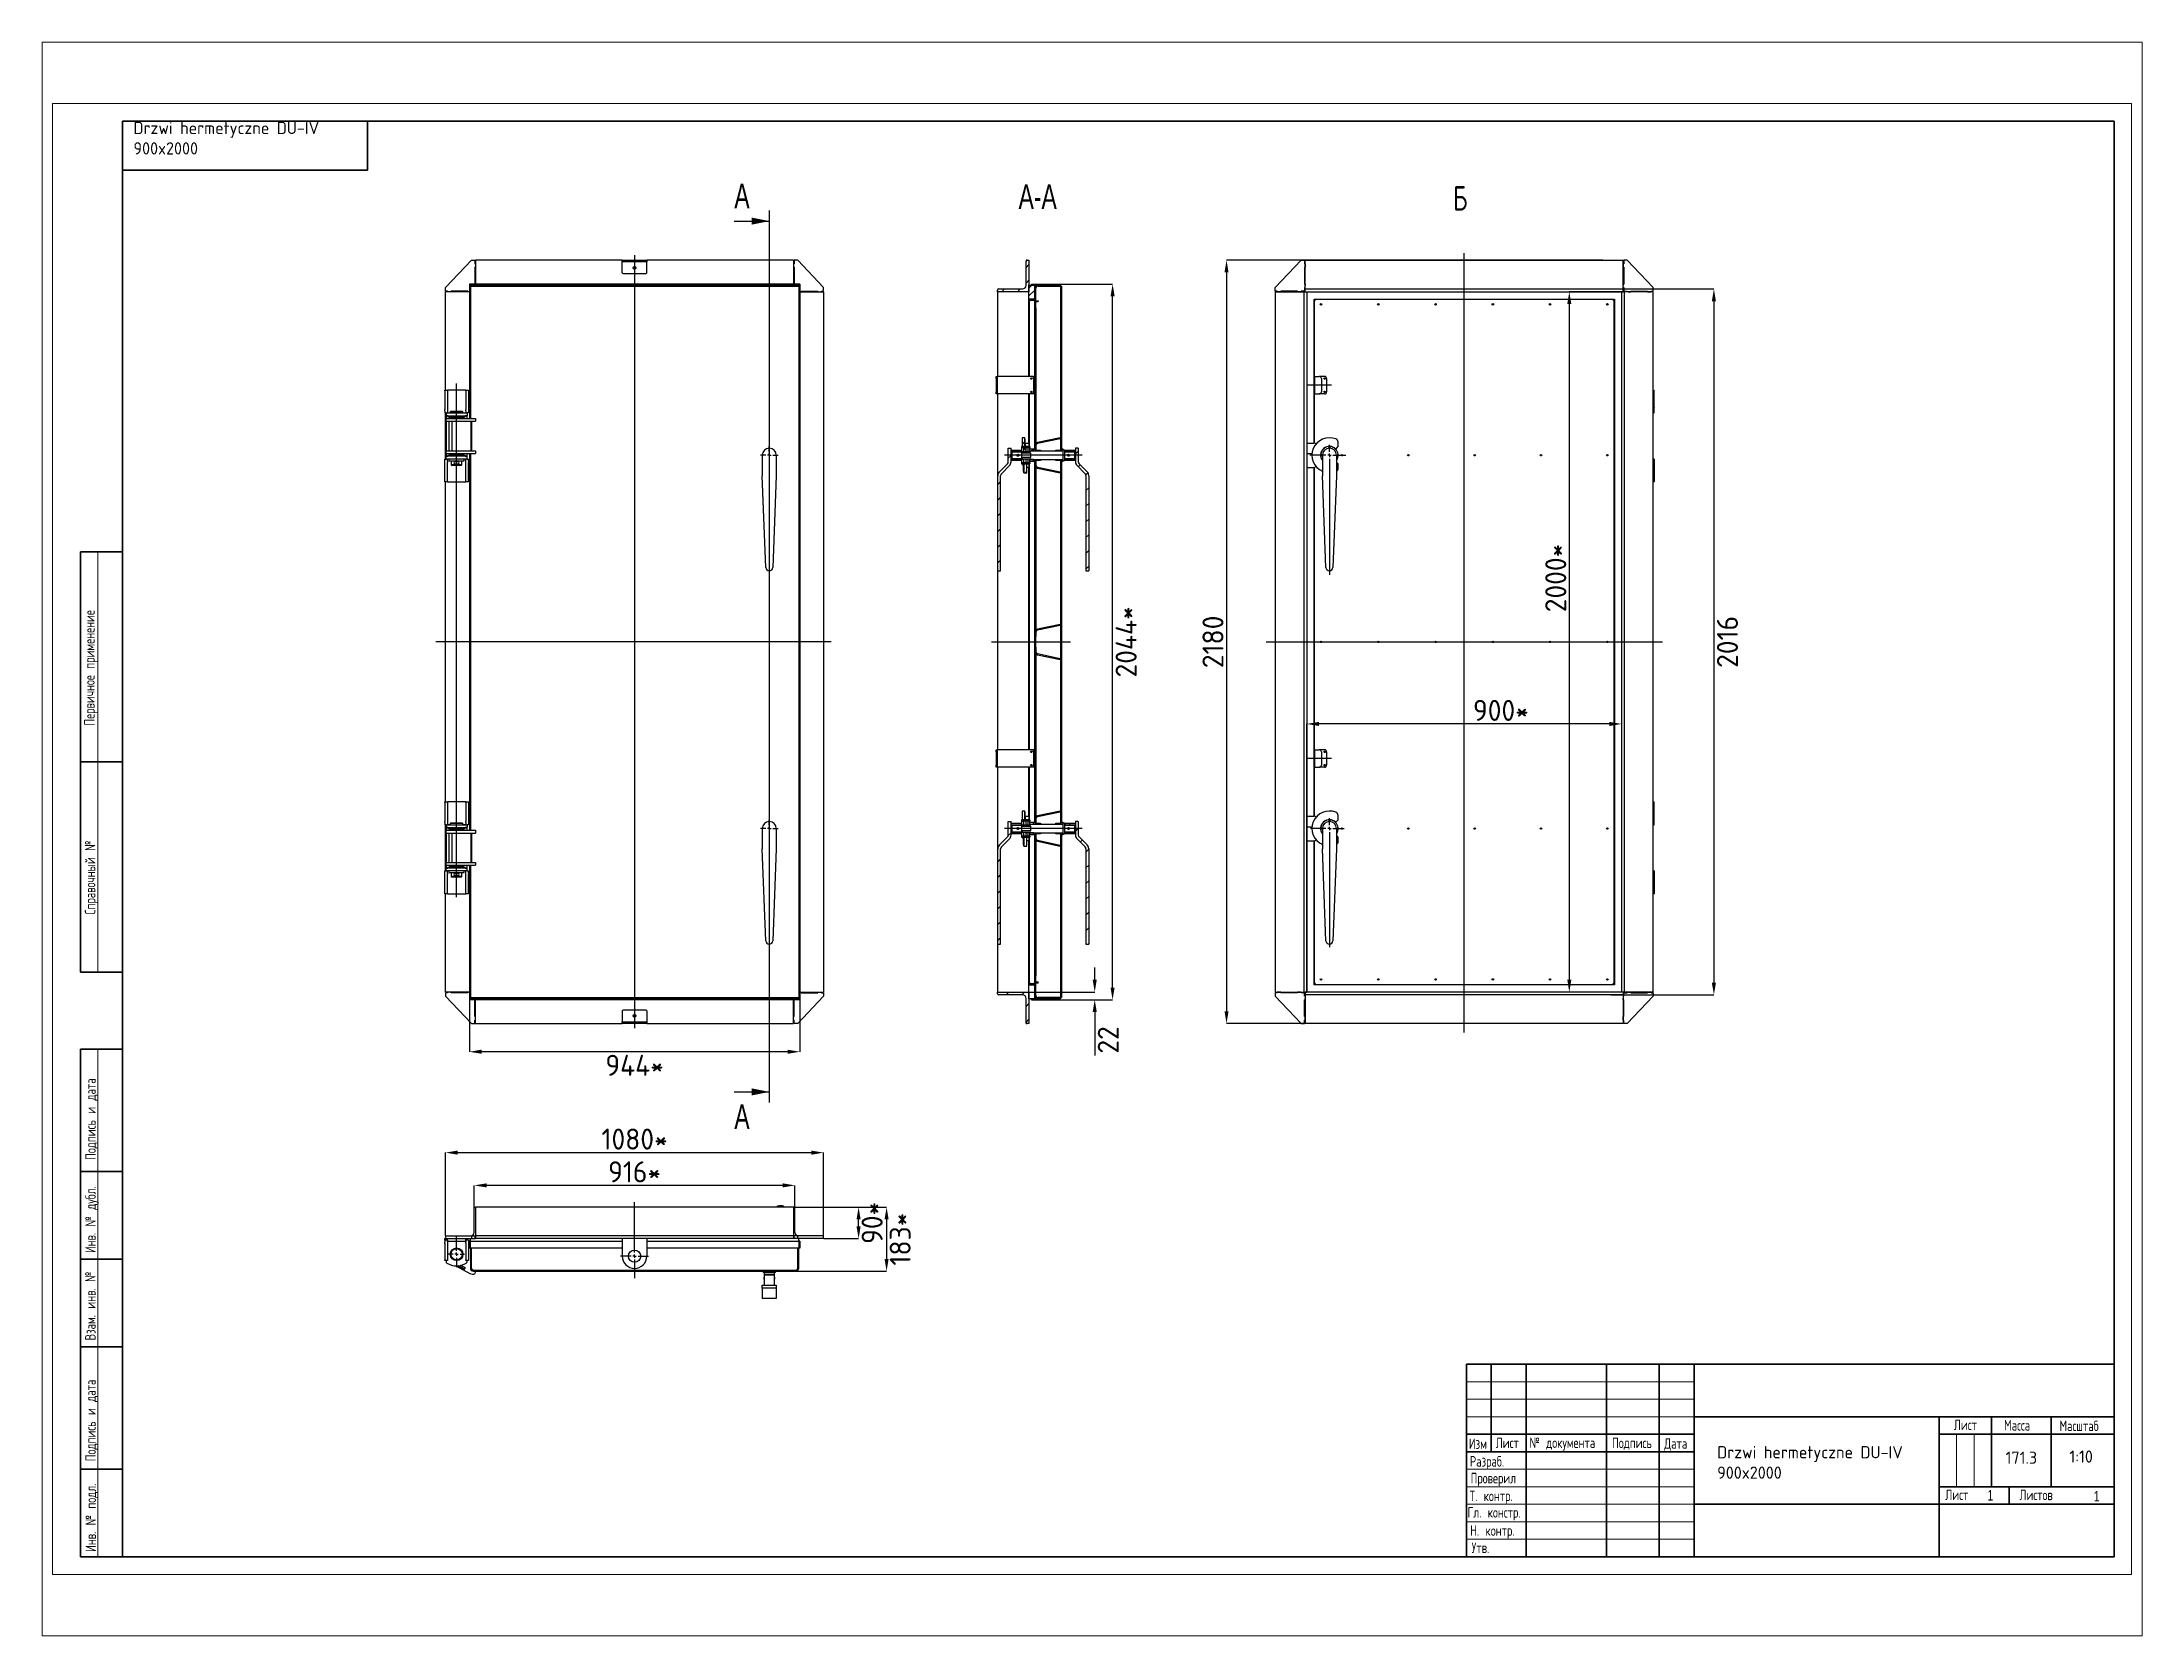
# Paper-space layout 'Layout2' of a CAD drawing. Header units: millimetres. Extents: x 26 to 231, y 20 to 176.
# The model-space entities are those that its viewports show. They can reach past a viewport. Long polylines and large blocks are cut down to what shows.
import ezdxf

# ---------------------------------------------------------------- set-up
doc = ezdxf.new("R2010")
doc.units = ezdxf.units.MM
doc.header["$PDSIZE"] = -1
doc.layers.add('FORMAT', color=7, linetype='Continuous')
doc.layers.add('HIDDEN', color=30, linetype='Continuous')
doc.styles.add('GOST-2.304_Type-B', font='')
doc.styles.add('SLDTEXTSTYLE0', font='TXT', dxfattribs={"width": 0.7, "bigfont": 'bigfont'})
doc.styles.add('SLDTEXTSTYLE1', font='TXT', dxfattribs={"width": 0.7})
doc.styles.get('GOST-2.304_Type-B').set_extended_font_data('GOST Common')
doc.dimstyles.new('SLDDIMSTYLE0', dxfattribs={"dimtxt": 3.5, "dimasz": 3.5, "dimexe": 0, "dimexo": 0.0625, "dimgap": 0.875, "dimtad": 2, "dimdec": 1, "dimlfac": 10, "dimrnd": 1e-09, "dimzin": 12, "dimdsep": 46, "dimtxsty": 'SLDTEXTSTYLE1', "dimsah": 1, "dimcen": 0.09, "dimadec": 0, "dimazin": 3, "dimtfac": 1, "dimtdec": 1, "dimtofl": 0, "dimtmove": 0, "dimatfit": 3, "dimfxl": 1, "dimfrac": 2, "dimtolj": 1, "dimtzin": 12, "dimarcsym": 0})

psp = doc.layouts.new('Layout2')

msp = doc.modelspace()

# ---------------------------------------------------------------- texts
at = {"color": 7, "linetype": 'Continuous', "lineweight": 0, "char_height": 3.5, "attachment_point": 1, "style": 'GOST-2.304_Type-B'}
for s, insert, width in [('Drzwi hermetyczne DU-IV 900x2000', (23.157, 414.811), 66.21176), ('\\PDrzwi hermetyczne DU-IV 900x2000', (475.603, 42.462), 66.62806), ('171.3', (557.996, 35.068), 66.21176), ('1:10', (576.224, 35.39), 66.21176)]:
    msp.add_mtext(s, dxfattribs=dict(at, insert=insert, width=width))
at = {"color": 7, "linetype": 'Continuous', "lineweight": 0, "char_height": 3, "attachment_point": 1, "rotation": 90, "style": 'SLDTEXTSTYLE0'}
for s, insert in [('Первичное применение', (9.066, 242.389)), ('Справочный №', (9.271, 188.4)), ('Подпись и дата', (9.403, 118.347)), ('Инв. № дубл.', (9.384, 91.754)), ('Взам. инв. №', (9.342, 66.804)), ('Подпись и дата', (9.398, 32.301)), ('Инв. № подл.', (9.455, 6.408))]:
    msp.add_mtext(s, dxfattribs=dict(at, insert=insert))
at = {"color": 7, "linetype": 'Continuous', "lineweight": 0, "char_height": 3, "attachment_point": 1}
for s, insert, style in [('Лист', (543.232, 44.186), 'SLDTEXTSTYLE0'), ('Масса', (557.584, 44.064), 'SLDTEXTSTYLE0'), ('Масштаб', (573.413, 43.909), 'SLDTEXTSTYLE0'), ('Изм', (404.675, 38.803), 'SLDTEXTSTYLE0'), ('Лист', (412.349, 39.038), 'SLDTEXTSTYLE0'), ('№ документа', (421.986, 39.093), 'SLDTEXTSTYLE0'), ('Подпись', (445.56, 39.038), 'SLDTEXTSTYLE0'), ('Дата', (460.476, 38.882), 'SLDTEXTSTYLE0'), ('Разраб.', (404.954, 33.77), 'SLDTEXTSTYLE0'), ('Проверил', (405.162, 28.97), 'SLDTEXTSTYLE0'), ('Лист', (540.774, 24.216), 'SLDTEXTSTYLE0'), ('1', (552.863, 24.062), 'SLDTEXTSTYLE1'), ('Листов', (561.962, 24.178), 'SLDTEXTSTYLE0'), ('Гл. констр.', (404.296, 19.203), 'SLDTEXTSTYLE0'), ('Т. контр.', (404.892, 23.905), 'SLDTEXTSTYLE0'), ('1', (583.224, 23.811), 'SLDTEXTSTYLE1'), ('Н. контр.', (405.033, 13.993), 'SLDTEXTSTYLE0'), ('Утв.', (405.461, 9.092), 'SLDTEXTSTYLE0')]:
    msp.add_mtext(s, dxfattribs=dict(at, insert=insert, style=style))
at = {"layer": 'FORMAT', "char_height": 7}
for s, insert, attachment_point, style in [('A', (194.817, 397.153), 1, 'SLDTEXTSTYLE1'), ('A-A', (281.479, 396.933), 2, 'SLDTEXTSTYLE1'), ('Б', (402.201, 396.478), 2, 'SLDTEXTSTYLE0'), ('A', (194.817, 134.211), 1, 'SLDTEXTSTYLE1')]:
    msp.add_mtext(s, dxfattribs=dict(at, insert=insert, attachment_point=attachment_point, style=style))

# ---------------------------------------------------------------- blocks, each defined once
blk = doc.blocks.new('_D_4')
at = {"layer": 'Defpoints', "color": 0, "transparency": 16777216}
for p in [(119.12, 164.09), (213.52, 164.09), (119.12, 149.24)]:
    blk.add_point(p, dxfattribs=at)
at = {"layer": 'FORMAT', "color": 0, "lineweight": -2, "transparency": 16777216}
for p, q in [((119.12, 164.03), (119.12, 149.24)), ((213.52, 164.03), (213.52, 149.24)), ((210.02, 149.24), (122.62, 149.24))]:
    blk.add_line(p, q, dxfattribs=at)
at = {"layer": 'FORMAT', "color": 0, "transparency": 16777216}
for points in [[(122.62, 149.83), (122.62, 148.66), (119.12, 149.24)], [(210.02, 149.83), (210.02, 148.66), (213.52, 149.24)]]:
    blk.add_solid(points, dxfattribs=at)
at = {"layer": 'FORMAT', "color": 0, "transparency": 16777216, "insert": (166.32, 148.37), "char_height": 6, "attachment_point": 2, "style": 'GOST-2.304_Type-B'}
blk.add_mtext('\\A1;944*', dxfattribs=at)
blk = doc.blocks.new('SW_CENTERMARKSYMBOL_0')
at = {"layer": 'FORMAT', "color": 0}
for p, q in [((-1, 0), (-2.5, 0)), ((0, 0), (-0.5, 0)), ((0, 1), (0, 2.5)), ((0, 0), (0, 0.5)), ((0, 0), (0, -0.5)), ((0, 0), (0.5, 0)), ((1, 0), (2.5, 0)), ((0, -1), (0, -35.2))]:
    blk.add_line(p, q, dxfattribs=at)
blk = doc.blocks.new('SW_CENTERMARKSYMBOL_1')
at = {"layer": 'FORMAT', "color": 0}
for p, q in [((-1, 0), (-2.5, 0)), ((0, 0), (-0.5, 0)), ((0, 1), (0, 2.5)), ((0, 0), (0, 0.5)), ((0, 0), (0, -0.5)), ((0, 0), (0.5, 0)), ((1, 0), (2.5, 0)), ((0, -1), (0, -34.14))]:
    blk.add_line(p, q, dxfattribs=at)
blk = doc.blocks.new('SW_HATCH_0')
at = {"color": 0, "linetype": 'Continuous', "lineweight": 18}
for p, q in [((0, 0), (0.8, 0.8)), ((0, -4.49), (0.8, -3.69)), ((0.8, -5.94), (1.67, -5.06)), ((2.84, -5.74), (2.62, -5.51)), ((6.96, -5.36), (6.66, -5.06)), ((-6.96, -6.96), (-6.16, -6.16)), ((-2.47, -6.96), (-1.67, -6.16)), ((0.8, -8.18), (2.5, -6.48)), ((1.78, -9.16), (1.68, -9.06)), ((2.16, -9.06), (2.5, -8.73)), ((2.5, -9.88), (2.4, -9.78)), ((2.8, -10.18), (2.5, -9.88)), ((9.8, -8.16), (10.1, -7.86)), ((2.5, -14.37), (2.4, -14.27)), ((9.8, -12.65), (10.1, -12.35)), ((9.8, -17.14), (10.1, -16.84)), ((2.5, -18.86), (2.4, -18.76)), ((2.5, -23.35), (2.4, -23.25)), ((9.8, -21.63), (10.1, -21.33)), ((2.5, -27.84), (2.4, -27.74)), ((9.8, -26.12), (10.1, -25.82)), ((2.5, -32.33), (2.4, -32.23)), ((9.8, -30.61), (10.1, -30.31)), ((9.8, -35.1), (10.1, -34.8)), ((2.5, -36.82), (2.4, -36.72)), ((2.5, -41.31), (2.4, -41.21)), ((9.8, -39.59), (10.1, -39.29)), ((2.5, -45.8), (2.4, -45.7)), ((9.8, -44.08), (10.1, -43.78)), ((-5.1, -54.49), (-4.3, -53.69)), ((-4.11, -52.66), (-4.3, -52.47)), ((-1.17, -50.56), (-0.37, -49.76)), ((-0.1, -52.18), (-0.7, -51.58)), ((1.44, -52.44), (2.02, -51.86)), ((2.5, -50.29), (2.4, -50.19)), ((2.5, -51.38), (2.8, -51.08)), ((3.65, -50.23), (4.04, -49.84)), ((9.16, -52.46), (8.86, -52.16)), ((9.32, -49.05), (9.7, -48.67)), ((9.8, -48.57), (10.1, -48.27)), ((13.85, -52.66), (13.35, -52.16)), ((14.1, -53.25), (14.9, -52.45)), ((-1.61, -55.16), (-2.11, -54.66)), ((-1.3, -55.18), (-0.79, -54.67)), ((-0.29, -58.66), (0.17, -58.2)), ((2.5, -59.27), (2.4, -59.17)), ((2.5, -55.87), (2.8, -55.57)), ((2.88, -55.16), (2.58, -54.86)), ((5.15, -57.71), (5.4, -57.46)), ((8.86, -58.49), (9.12, -58.24)), ((9.8, -57.55), (10.1, -57.25)), ((11.86, -55.16), (11.36, -54.66)), ((14.89, -56.95), (15.46, -56.39)), ((17.07, -59.27), (17.67, -58.66)), ((-8.1, -61.98), (-7.3, -61.18)), ((-8.1, -66.47), (-7.3, -65.67)), ((2.5, -63.76), (2.4, -63.66)), ((9.8, -62.04), (10.1, -61.74)), ((17.1, -63.72), (17.9, -62.92)), ((-8.1, -70.96), (-7.3, -70.16)), ((2.5, -68.25), (2.4, -68.15)), ((9.8, -66.53), (10.1, -66.23)), ((9.8, -71.02), (10.1, -70.72)), ((17.1, -68.21), (17.9, -67.41)), ((17.1, -72.7), (17.9, -71.9)), ((-8.1, -75.45), (-7.3, -74.65)), ((2.5, -72.74), (2.4, -72.64)), ((2.5, -77.23), (2.4, -77.13)), ((9.8, -75.51), (10.1, -75.21)), ((17.1, -77.19), (17.9, -76.39)), ((-8.1, -79.94), (-7.3, -79.14)), ((-8.1, -84.43), (-7.3, -83.63)), ((2.5, -81.72), (2.4, -81.62)), ((9.8, -80), (10.1, -79.7)), ((17.1, -81.68), (17.9, -80.88)), ((2.5, -86.21), (2.4, -86.11)), ((9.8, -84.49), (10.1, -84.19)), ((9.8, -88.98), (10.1, -88.68)), ((17.1, -86.17), (17.9, -85.37)), ((2.5, -90.7), (2.4, -90.6)), ((2.5, -95.19), (2.4, -95.09)), ((9.8, -93.47), (10.1, -93.17)), ((2.5, -99.68), (2.4, -99.58)), ((9.8, -97.96), (10.1, -97.66)), ((2.5, -104.17), (2.4, -104.07)), ((2.5, -105.26), (2.8, -104.96)), ((4.39, -103.38), (4.77, -102.99)), ((9.8, -102.45), (10.1, -102.15)), ((9.8, -106.94), (10.1, -106.64)), ((2.5, -108.66), (2.4, -108.56)), ((2.5, -113.15), (2.4, -113.05)), ((2.5, -109.75), (2.8, -109.45)), ((5.63, -111.11), (5.88, -110.86)), ((9.34, -111.89), (9.6, -111.64)), ((9.8, -111.43), (10.1, -111.13)), ((2.5, -117.64), (2.4, -117.54)), ((9.8, -115.92), (10.1, -115.62)), ((2.5, -122.13), (2.4, -122.03)), ((9.8, -120.41), (10.1, -120.11)), ((9.8, -124.9), (10.1, -124.6)), ((2.5, -126.62), (2.4, -126.52)), ((2.5, -131.11), (2.4, -131.01)), ((9.8, -129.39), (10.1, -129.09)), ((2.5, -135.6), (2.4, -135.5)), ((9.8, -133.88), (10.1, -133.58)), ((2.5, -140.09), (2.4, -139.99)), ((9.8, -138.37), (10.1, -138.07)), ((9.8, -142.86), (10.1, -142.56)), ((2.5, -144.58), (2.4, -144.48)), ((2.5, -149.07), (2.4, -148.97)), ((9.8, -147.35), (10.1, -147.05)), ((2.5, -153.56), (2.4, -153.46)), ((9.8, -151.84), (10.1, -151.54)), ((-5.12, -162.27), (-4.3, -161.45)), ((-2.77, -161.76), (-3.27, -161.26)), ((-1.3, -158.45), (-0.91, -158.06)), ((-0.58, -157.74), (-0.37, -157.52)), ((-0.1, -161.74), (0.37, -161.27)), ((3.51, -159.06), (3.21, -158.76)), ((5.12, -156.52), (5.51, -156.14)), ((9.8, -156.33), (10.1, -156.03)), ((10.5, -161.56), (10.4, -161.46)), ((12.69, -159.26), (12.19, -158.76)), ((14.1, -161.01), (14.9, -160.21)), ((-0.82, -162.46), (-0.7, -162.34)), ((2.5, -167.03), (2.4, -166.93)), ((2.63, -163.5), (2.85, -163.28)), ((6.11, -164.52), (6.36, -164.26)), ((9.8, -165.31), (10.1, -165.01)), ((15.47, -164.13), (16.04, -163.57)), ((17.1, -167), (17.9, -166.2)), ((-8.1, -169.74), (-7.3, -168.94)), ((-8.1, -174.23), (-7.3, -173.43)), ((2.5, -171.52), (2.4, -171.42)), ((9.8, -169.81), (10.1, -169.51)), ((17.1, -171.49), (17.9, -170.69)), ((-8.1, -178.72), (-7.3, -177.92)), ((2.5, -176.01), (2.4, -175.91)), ((9.8, -174.3), (10.1, -174)), ((9.8, -178.79), (10.1, -178.49)), ((17.1, -175.98), (17.9, -175.18)), ((17.1, -180.47), (17.9, -179.67)), ((-8.1, -183.21), (-7.3, -182.41)), ((2.5, -185), (2.4, -184.9)), ((9.8, -183.28), (10.1, -182.98)), ((17.1, -184.96), (17.9, -184.16)), ((-8.1, -187.71), (-7.3, -186.91)), ((-8.1, -192.2), (-7.3, -191.4)), ((2.5, -189.49), (2.4, -189.39)), ((9.8, -187.77), (10.1, -187.47)), ((9.8, -192.26), (10.1, -191.96)), ((17.1, -189.45), (17.9, -188.65)), ((2.5, -193.98), (2.4, -193.88)), ((9.8, -196.75), (10.1, -196.45)), ((17.77, -193.26), (17.9, -193.14)), ((2.5, -198.47), (2.4, -198.37)), ((2.5, -202.96), (2.4, -202.86)), ((2.8, -203.26), (2.5, -202.96)), ((9.8, -201.24), (10.1, -200.94)), ((-5.71, -207.76), (-4.91, -206.96)), ((-1.22, -207.76), (-0.42, -206.96)), ((3.92, -208.86), (3.62, -208.56)), ((8.41, -208.86), (8.11, -208.56)), ((9.8, -205.73), (10.1, -205.43)), ((0, -211.04), (0.8, -210.24)), ((0, -215.53), (0.8, -214.73))]:
    blk.add_line(p, q, dxfattribs=at)
blk = doc.blocks.new('_D_5')
at = {"layer": 'Defpoints', "color": 0, "transparency": 16777216}
for p in [(280.47, 368.49), (302.88, 368.49), (281.68, 164.09)]:
    blk.add_point(p, dxfattribs=at)
at = {"layer": 'FORMAT', "color": 0, "lineweight": -2, "transparency": 16777216}
for p, q in [((280.53, 368.49), (302.88, 368.49)), ((302.88, 167.59), (302.88, 364.99)), ((281.74, 164.09), (302.88, 164.09))]:
    blk.add_line(p, q, dxfattribs=at)
at = {"layer": 'FORMAT', "color": 0, "transparency": 16777216}
for points in [[(302.3, 364.99), (303.47, 364.99), (302.88, 368.49)], [(302.3, 167.59), (303.47, 167.59), (302.88, 164.09)]]:
    blk.add_solid(points, dxfattribs=at)
at = {"layer": 'FORMAT', "color": 0, "transparency": 16777216, "insert": (303.76, 266.29), "char_height": 6, "attachment_point": 2, "rotation": 90, "style": 'GOST-2.304_Type-B'}
blk.add_mtext('\\A1;2044*', dxfattribs=at)
blk = doc.blocks.new('_D_11')
at = {"layer": 'Defpoints', "color": 0, "transparency": 16777216}
for p in [(448.73, 366.29), (433.36, 166.29), (448.73, 166.29)]:
    blk.add_point(p, dxfattribs=at)
at = {"layer": 'FORMAT', "color": 0, "lineweight": -2, "transparency": 16777216}
for p, q in [((448.67, 366.29), (433.36, 366.29)), ((433.36, 362.79), (433.36, 169.79)), ((448.67, 166.29), (433.36, 166.29))]:
    blk.add_line(p, q, dxfattribs=at)
at = {"layer": 'FORMAT', "color": 0, "transparency": 16777216}
for points in [[(432.78, 362.79), (433.94, 362.79), (433.36, 366.29)], [(432.78, 169.79), (433.94, 169.79), (433.36, 166.29)]]:
    blk.add_solid(points, dxfattribs=at)
at = {"layer": 'FORMAT', "color": 0, "transparency": 16777216, "insert": (426.49, 284.53), "char_height": 6, "attachment_point": 2, "rotation": 90, "style": 'GOST-2.304_Type-B'}
blk.add_mtext('\\A1;2000*', dxfattribs=at)
blk = doc.blocks.new('_D_12')
at = {"layer": 'Defpoints', "color": 0, "transparency": 16777216}
for p in [(358.33, 242.86), (358.33, 166.29), (448.33, 166.29)]:
    blk.add_point(p, dxfattribs=at)
at = {"layer": 'FORMAT', "color": 0, "lineweight": -2, "transparency": 16777216}
for p, q in [((358.33, 166.35), (358.33, 242.86)), ((444.83, 242.86), (361.83, 242.86)), ((448.33, 166.35), (448.33, 242.86))]:
    blk.add_line(p, q, dxfattribs=at)
at = {"layer": 'FORMAT', "color": 0, "transparency": 16777216}
for points in [[(361.83, 243.44), (361.83, 242.27), (358.33, 242.86)], [(444.83, 243.44), (444.83, 242.27), (448.33, 242.86)]]:
    blk.add_solid(points, dxfattribs=at)
at = {"layer": 'FORMAT', "color": 0, "transparency": 16777216, "insert": (413.81, 249.73), "char_height": 6, "attachment_point": 2, "style": 'GOST-2.304_Type-B'}
blk.add_mtext('\\A1;900*', dxfattribs=at)
blk = doc.blocks.new('SW_CENTERMARKSYMBOL_2')
at = {"layer": 'FORMAT', "color": 0}
for p, q in [((-1, 0), (-5.65, 0)), ((0, 0), (-0.5, 0)), ((0, 1), (0, 3)), ((0, 0), (0, 0.5)), ((0, 0), (0, -0.5)), ((0, 0), (0.5, 0)), ((1, 0), (4.67, 0)), ((0, -1), (0, -34.15))]:
    blk.add_line(p, q, dxfattribs=at)
blk = doc.blocks.new('SW_CENTERMARKSYMBOL_3')
at = {"layer": 'FORMAT', "color": 0}
for p, q in [((-1, 0), (-5.38, 0)), ((0, 0), (-0.5, 0)), ((0, 1), (0, 3)), ((0, 0), (0, 0.5)), ((0, 0), (0, -0.5)), ((0, 0), (0.5, 0)), ((1, 0), (4.21, 0)), ((0, -1), (0, -33.89))]:
    blk.add_line(p, q, dxfattribs=at)
blk = doc.blocks.new('_D_17')
at = {"layer": 'Defpoints', "color": 0, "transparency": 16777216}
for p in [(120.52, 111.08), (120.52, 104.54), (212.12, 104.54)]:
    blk.add_point(p, dxfattribs=at)
at = {"layer": 'FORMAT', "color": 0, "lineweight": -2, "transparency": 16777216}
for p, q in [((120.52, 104.6), (120.52, 111.08)), ((208.62, 111.08), (124.02, 111.08)), ((212.12, 104.6), (212.12, 111.08))]:
    blk.add_line(p, q, dxfattribs=at)
at = {"layer": 'FORMAT', "color": 0, "transparency": 16777216}
for points in [[(124.02, 111.66), (124.02, 110.49), (120.52, 111.08)], [(208.62, 111.66), (208.62, 110.49), (212.12, 111.08)]]:
    blk.add_solid(points, dxfattribs=at)
at = {"layer": 'FORMAT', "color": 0, "transparency": 16777216, "insert": (166.32, 117.95), "char_height": 6, "attachment_point": 2, "style": 'GOST-2.304_Type-B'}
blk.add_mtext('\\A1;916*', dxfattribs=at)
blk = doc.blocks.new('_D_18')
at = {"layer": 'Defpoints', "color": 0, "transparency": 16777216}
for p in [(220.32, 120.43), (112.32, 96.67), (220.32, 96.67)]:
    blk.add_point(p, dxfattribs=at)
at = {"layer": 'FORMAT', "color": 0, "lineweight": -2, "transparency": 16777216}
for p, q in [((112.32, 96.73), (112.32, 120.43)), ((115.82, 120.43), (216.82, 120.43)), ((220.32, 96.73), (220.32, 120.43))]:
    blk.add_line(p, q, dxfattribs=at)
at = {"layer": 'FORMAT', "color": 0, "transparency": 16777216}
for points in [[(115.82, 121.01), (115.82, 119.84), (112.32, 120.43)], [(216.82, 121.01), (216.82, 119.84), (220.32, 120.43)]]:
    blk.add_solid(points, dxfattribs=at)
at = {"layer": 'FORMAT', "color": 0, "transparency": 16777216, "insert": (166.32, 127.3), "char_height": 6, "attachment_point": 2, "style": 'GOST-2.304_Type-B'}
blk.add_mtext('\\A1;1080*', dxfattribs=at)
blk = doc.blocks.new('_D_19')
at = {"layer": 'Defpoints', "color": 0, "transparency": 16777216}
for p in [(211.72, 104.87), (230.32, 104.87), (220.32, 95.87)]:
    blk.add_point(p, dxfattribs=at)
at = {"layer": 'FORMAT', "color": 0, "lineweight": -2, "transparency": 16777216}
for p, q in [((211.78, 104.87), (230.32, 104.87)), ((230.32, 99.37), (230.32, 101.37)), ((220.38, 95.87), (230.32, 95.87))]:
    blk.add_line(p, q, dxfattribs=at)
at = {"layer": 'FORMAT', "color": 0, "transparency": 16777216}
for points in [[(229.73, 101.37), (230.9, 101.37), (230.32, 104.87)], [(229.73, 99.37), (230.9, 99.37), (230.32, 95.87)]]:
    blk.add_solid(points, dxfattribs=at)
at = {"layer": 'FORMAT', "color": 0, "transparency": 16777216, "insert": (231.19, 100.37), "char_height": 6, "attachment_point": 2, "rotation": 90, "style": 'GOST-2.304_Type-B'}
blk.add_mtext('\\A1;90*', dxfattribs=at)
blk = doc.blocks.new('_D_20')
at = {"layer": 'Defpoints', "color": 0, "transparency": 16777216}
for p in [(211.72, 104.87), (212.32, 86.57), (238.32, 86.57)]:
    blk.add_point(p, dxfattribs=at)
at = {"layer": 'FORMAT', "color": 0, "lineweight": -2, "transparency": 16777216}
for p, q in [((211.78, 104.87), (238.32, 104.87)), ((238.32, 101.37), (238.32, 90.07)), ((212.38, 86.57), (238.32, 86.57))]:
    blk.add_line(p, q, dxfattribs=at)
at = {"layer": 'FORMAT', "color": 0, "transparency": 16777216}
for points in [[(237.73, 101.37), (238.9, 101.37), (238.32, 104.87)], [(237.73, 90.07), (238.9, 90.07), (238.32, 86.57)]]:
    blk.add_solid(points, dxfattribs=at)
at = {"layer": 'FORMAT', "color": 0, "transparency": 16777216, "insert": (239.19, 95.72), "char_height": 6, "attachment_point": 2, "rotation": 90, "style": 'GOST-2.304_Type-B'}
blk.add_mtext('\\A1;183*', dxfattribs=at)
blk = doc.blocks.new('SW_CENTERMARKSYMBOL_4')
at = {"layer": 'FORMAT', "color": 0}
for p, q in [((0, 1), (0, 15.38)), ((-1, 0), (-4, 0)), ((0, 0), (-0.5, 0)), ((0, 0), (0, 0.5)), ((0, 0), (0, -0.5)), ((0, 0), (0.5, 0)), ((1, 0), (4, 0)), ((0, -1), (0, -6.28))]:
    blk.add_line(p, q, dxfattribs=at)
blk = doc.blocks.new('SW_CENTERMARKSYMBOL_5')
at = {"layer": 'FORMAT', "color": 0}
for p, q in [((-1, 0), (-2.3, 0)), ((0, 0), (-0.5, 0)), ((0, 1), (0, 5.02)), ((0, 0), (0, 0.5)), ((0, 0), (0, -0.5)), ((0, 0), (0.5, 0)), ((1, 0), (2.3, 0)), ((0, -1), (0, -3.66))]:
    blk.add_line(p, q, dxfattribs=at)
blk = doc.blocks.new('*D54')
at = {"layer": 'Defpoints', "color": 0, "transparency": 16777216}
for p in [(443.03, 375.29), (335.43, 157.29), (443.03, 157.29)]:
    blk.add_point(p, dxfattribs=at)
at = {"layer": 'FORMAT', "color": 0, "lineweight": -2, "transparency": 16777216}
for p, q in [((442.96, 375.29), (335.43, 375.29)), ((335.43, 371.79), (335.43, 160.79)), ((442.96, 157.29), (335.43, 157.29))]:
    blk.add_line(p, q, dxfattribs=at)
at = {"layer": 'FORMAT', "color": 0, "transparency": 16777216}
for points in [[(334.85, 371.79), (336.02, 371.79), (335.43, 375.29)], [(334.85, 160.79), (336.02, 160.79), (335.43, 157.29)]]:
    blk.add_solid(points, dxfattribs=at)
at = {"layer": 'FORMAT', "color": 0, "transparency": 16777216, "insert": (331.56, 266.29), "char_height": 6, "attachment_point": 5, "rotation": 90, "style": 'GOST-2.304_Type-B'}
blk.add_mtext('\\A1;2180', dxfattribs=at)
blk = doc.blocks.new('*D55')
at = {"layer": 'Defpoints', "color": 0, "transparency": 16777216}
for p in [(445.17, 367.09), (445.17, 165.49), (474.67, 165.49)]:
    blk.add_point(p, dxfattribs=at)
at = {"layer": 'FORMAT', "color": 0, "lineweight": -2, "transparency": 16777216}
for p, q in [((445.23, 367.09), (474.67, 367.09)), ((474.67, 363.59), (474.67, 168.99)), ((445.23, 165.49), (474.67, 165.49))]:
    blk.add_line(p, q, dxfattribs=at)
at = {"layer": 'FORMAT', "color": 0, "transparency": 16777216}
for points in [[(474.08, 363.59), (475.25, 363.59), (474.67, 367.09)], [(474.08, 168.99), (475.25, 168.99), (474.67, 165.49)]]:
    blk.add_solid(points, dxfattribs=at)
at = {"layer": 'FORMAT', "color": 0, "transparency": 16777216, "insert": (478.54, 266.29), "char_height": 6, "attachment_point": 5, "rotation": 90, "style": 'GOST-2.304_Type-B'}
blk.add_mtext('\\A1;2016', dxfattribs=at)
blk = doc.blocks.new('*D56')
at = {"layer": 'Defpoints', "color": 0, "transparency": 16777216}
for p in [(278.67, 166.29), (280.24, 164.09), (297.78, 164.09)]:
    blk.add_point(p, dxfattribs=at)
at = {"layer": 'FORMAT', "color": 0, "lineweight": -2, "transparency": 16777216}
for p, q in [((297.78, 169.79), (297.78, 173.29)), ((278.73, 166.29), (297.78, 166.29)), ((280.31, 164.09), (297.78, 164.09)), ((297.78, 160.59), (297.78, 148.14))]:
    blk.add_line(p, q, dxfattribs=at)
at = {"layer": 'FORMAT', "color": 0, "transparency": 16777216}
for points in [[(297.19, 169.79), (298.36, 169.79), (297.78, 166.29)], [(297.19, 160.59), (298.36, 160.59), (297.78, 164.09)]]:
    blk.add_solid(points, dxfattribs=at)
at = {"layer": 'FORMAT', "color": 0, "transparency": 16777216, "insert": (301.65, 152.61), "char_height": 6, "attachment_point": 5, "rotation": 90, "style": 'GOST-2.304_Type-B'}
blk.add_mtext('\\A1;22', dxfattribs=at)

# ---------------------------------------------------------------- dimensions: what is measured, and where the dimension line sits
at = {"layer": 'FORMAT'}
dim = msp.add_linear_dim(base=(335.432, 157.288), p1=(443.027, 375.288), p2=(443.027, 157.288), angle=90, dimstyle='SLDDIMSTYLE0', override={"dimtxt": 6, "dimtxsty": 'GOST-2.304_Type-B'}, dxfattribs=at)
dim.commit()
dim.dimension.update_dxf_attribs({"geometry": '*D54', "text_midpoint": (335.432, 266.288), "dimtype": 160})
for base, p1, p2, picture, middle in [((302.883, 368.488), (281.675, 164.088), (280.471, 368.488), '_D_5', (302.883, 266.288)), ((433.361, 166.288), (448.735, 366.288), (448.735, 166.288), '_D_11', (433.361, 284.53)), ((230.317, 104.868), (220.317, 95.868), (211.717, 104.868), '_D_19', (230.317, 100.368)), ((238.317, 86.568), (211.717, 104.868), (212.317, 86.568), '_D_20', (238.317, 95.718))]:
    dim = msp.add_linear_dim(base=base, p1=p1, p2=p2, angle=90, text='<>*', dimstyle='SLDDIMSTYLE0', override={"dimtxt": 6, "dimtxsty": 'GOST-2.304_Type-B'}, dxfattribs=at)
    dim.commit()
    dim.dimension.update_dxf_attribs({"geometry": picture, "text_midpoint": middle, "dimtype": 160})
for base, p1, p2, picture, middle in [((474.667, 165.488), (445.171, 367.088), (445.171, 165.488), '*D55', (478.542, 266.288)), ((297.778, 164.088), (278.671, 166.288), (280.245, 164.088), '*D56', (301.653, 152.613))]:
    dim = msp.add_linear_dim(base=base, p1=p1, p2=p2, angle=90, dimstyle='SLDDIMSTYLE0', override={"dimtxt": 6, "dimtxsty": 'GOST-2.304_Type-B'}, dxfattribs=at)
    dim.commit()
    dim.dimension.update_dxf_attribs({"geometry": picture, "text_midpoint": middle})
for base, p1, p2, picture, middle in [((358.335, 242.856), (448.335, 166.288), (358.335, 166.288), '_D_12', (413.805, 242.856)), ((119.117, 149.242), (213.517, 164.088), (119.117, 164.088), '_D_4', (166.317, 149.242)), ((220.317, 120.428), (112.317, 96.668), (220.317, 96.668), '_D_18', (166.317, 120.428)), ((120.517, 111.075), (212.117, 104.538), (120.517, 104.538), '_D_17', (166.317, 111.075))]:
    dim = msp.add_linear_dim(base=base, p1=p1, p2=p2, text='<>*', dimstyle='SLDDIMSTYLE0', override={"dimtxt": 6, "dimtxsty": 'GOST-2.304_Type-B'}, dxfattribs=at)
    dim.commit()
    dim.dimension.update_dxf_attribs({"geometry": picture, "text_midpoint": middle, "dimtype": 160})

# ---------------------------------------------------------------- linework, layer by layer
at = {"color": 7, "linetype": 'Continuous', "lineweight": 35}
for p, q in [((20, 415), (589, 415)), ((20, 415), (20, 5)), ((90, 401), (90, 415)), ((589, 415), (589, 5)), ((20, 401), (90, 401)), ((8, 172), (8, 292)), ((8, 292), (20, 292)), ((8, 232), (20, 232)), ((20, 172), (8, 172)), ((8, 5), (8, 150)), ((8, 150), (20, 150)), ((8, 115), (20, 115)), ((8, 90), (20, 90)), ((8, 65), (20, 65)), ((404, 5), (404, 60)), ((404, 60), (589, 60)), ((411, 60), (411, 35)), ((421, 60), (421, 5)), ((444, 60), (444, 5)), ((459, 60), (459, 5)), ((469, 60), (469, 5)), ((469, 45), (589, 45)), ((539, 5), (539, 45)), ((554, 45), (554, 25)), ((571, 45), (571, 25)), ((404, 40), (469, 40)), ((539, 40), (589, 40)), ((8, 30), (20, 30)), ((404, 35), (469, 35)), ((539, 25), (589, 25)), ((559, 25), (559, 20)), ((469, 20), (589, 20)), ((20, 5), (8, 5)), ((20, 5), (589, 5))]:
    msp.add_line(p, q, dxfattribs=at)
at = {"color": 7, "linetype": 'Continuous', "lineweight": 18}
for p, q in [((13, 292), (13, 172)), ((13, 150), (13, 5)), ((404, 55), (469, 55)), ((404, 50), (469, 50)), ((404, 45), (469, 45)), ((544, 40), (544, 25)), ((549, 40), (549, 25)), ((404, 30), (469, 30)), ((404, 25), (469, 25)), ((404, 20), (469, 20)), ((404, 15), (469, 15)), ((404, 10), (469, 10))]:
    msp.add_line(p, q, dxfattribs=at)
at = {"color": 7, "linetype": 'Continuous', "lineweight": 25}
for p, q in [((120.517, 97.668), (120.517, 104.538)), ((120.847, 104.868), (120.917, 104.868)), ((211.717, 104.868), (120.917, 104.868)), ((120.917, 104.868), (120.917, 104.538)), ((120.917, 104.538), (120.917, 97.668)), ((207.117, 104.968), (207.117, 105.268)), ((207.117, 105.268), (207.717, 105.268)), ((207.717, 104.968), (207.117, 104.968)), ((208.517, 105.268), (207.717, 105.268)), ((208.517, 104.968), (207.717, 104.968)), ((211.787, 104.868), (211.717, 104.868)), ((211.717, 104.868), (211.717, 104.538)), ((211.717, 104.538), (211.717, 97.668)), ((212.117, 97.668), (212.117, 104.538)), ((112.317, 96.668), (112.317, 95.868)), ((112.317, 96.668), (119.717, 96.668)), ((119.717, 96.668), (119.717, 95.868)), ((119.717, 96.668), (120.717, 96.668)), ((120.717, 96.668), (120.717, 95.868)), ((120.717, 96.668), (120.917, 96.668)), ((120.917, 97.668), (120.917, 96.668)), ((211.717, 96.668), (120.917, 96.668)), ((120.917, 96.668), (120.917, 96.338)), ((120.917, 96.338), (120.917, 95.868)), ((211.717, 97.668), (211.717, 96.668)), ((211.917, 96.668), (211.717, 96.668)), ((211.717, 96.668), (211.717, 96.338)), ((211.717, 96.338), (211.717, 95.868)), ((211.917, 95.868), (211.917, 96.668)), ((212.917, 96.668), (211.917, 96.668)), ((212.917, 95.868), (212.917, 96.668)), ((220.317, 96.668), (212.917, 96.668)), ((220.317, 95.868), (220.317, 96.668)), ((112.067, 95.468), (112.067, 94.895)), ((112.867, 95.468), (112.067, 95.468)), ((112.067, 94.519), (112.067, 94.895)), ((112.067, 94.519), (112.067, 89.792)), ((112.117, 95.468), (112.117, 95.868)), ((112.317, 95.868), (112.117, 95.868)), ((112.317, 95.868), (119.717, 95.868)), ((112.867, 95.068), (112.867, 95.868)), ((112.867, 95.468), (112.867, 94.895)), ((118.067, 95.068), (112.867, 95.068)), ((112.867, 94.895), (112.867, 94.519)), ((112.867, 94.519), (112.867, 89.792)), ((118.067, 95.068), (118.067, 95.868)), ((118.867, 95.468), (118.067, 95.468)), ((118.067, 95.468), (118.067, 94.895)), ((118.067, 94.519), (118.067, 94.895)), ((118.067, 94.519), (118.067, 89.792)), ((118.817, 95.468), (118.817, 95.868)), ((118.867, 95.468), (118.867, 94.895)), ((118.867, 94.895), (118.867, 94.519)), ((118.867, 94.519), (118.867, 89.792)), ((119.017, 94.468), (118.867, 94.468)), ((119.017, 93.168), (119.017, 94.468)), ((119.117, 93.168), (119.017, 93.168)), ((119.417, 95.168), (119.117, 95.168)), ((119.117, 95.168), (119.117, 93.168)), ((119.417, 93.168), (119.117, 93.168)), ((119.417, 95.168), (119.417, 95.868)), ((119.417, 93.168), (119.417, 95.168)), ((119.417, 95.168), (162.817, 95.168)), ((162.817, 93.168), (119.417, 93.168)), ((119.417, 93.168), (119.417, 87.468)), ((119.717, 95.868), (120.717, 95.868)), ((119.717, 87.468), (119.717, 93.168)), ((120.717, 95.868), (120.917, 95.868)), ((211.717, 95.868), (120.917, 95.868)), ((162.817, 95.868), (162.817, 94.868)), ((162.817, 94.868), (162.817, 90.868)), ((169.817, 95.868), (169.817, 94.868)), ((169.817, 95.168), (213.217, 95.168)), ((169.817, 94.868), (169.817, 90.868)), ((213.217, 93.168), (169.817, 93.168)), ((211.917, 95.868), (211.717, 95.868)), ((212.917, 95.868), (211.917, 95.868)), ((220.317, 95.868), (212.917, 95.868)), ((212.917, 87.468), (212.917, 93.168)), ((213.217, 95.168), (213.217, 95.868)), ((213.217, 95.168), (213.217, 93.168)), ((213.517, 95.168), (213.217, 95.168)), ((213.517, 93.168), (213.217, 93.168)), ((213.217, 87.468), (213.217, 93.168)), ((213.517, 95.168), (213.517, 93.168)), ((112.067, 89.668), (112.067, 89.792)), ((112.867, 89.668), (112.067, 89.668)), ((112.467, 89.668), (112.467, 89.327)), ((112.867, 89.792), (112.867, 89.668)), ((115.263, 88.072), (119.244, 85.955)), ((115.969, 88.093), (117.775, 87.133)), ((115.992, 88.092), (115.987, 88.095)), ((115.992, 88.092), (115.994, 88.096)), ((117.758, 87.153), (115.992, 88.092)), ((117.946, 87.507), (116.631, 88.206)), ((117.972, 87.504), (116.646, 88.209)), ((117.758, 87.153), (117.946, 87.507)), ((117.78, 87.142), (117.758, 87.153)), ((117.775, 87.133), (117.972, 87.504)), ((117.968, 87.495), (117.946, 87.507)), ((118.067, 89.668), (118.067, 89.792)), ((118.867, 89.668), (118.067, 89.668)), ((118.467, 89.327), (118.467, 89.668)), ((118.867, 89.792), (118.867, 89.668)), ((119.995, 85.768), (120.417, 85.768)), ((120.317, 86.868), (212.317, 86.868)), ((120.317, 86.568), (212.317, 86.568)), ((120.917, 86.268), (120.917, 86.568)), ((203.017, 86.568), (203.017, 86.168)), ((206.617, 86.168), (203.017, 86.168)), ((203.317, 86.168), (203.317, 85.668)), ((204.817, 85.668), (203.317, 85.668)), ((203.317, 85.568), (203.317, 84.868)), ((203.317, 85.568), (206.317, 85.568)), ((203.317, 84.868), (203.317, 84.278)), ((203.319, 84.278), (203.317, 84.278)), ((203.317, 84.268), (203.317, 82.568)), ((203.817, 85.618), (203.817, 85.568)), ((206.317, 85.668), (204.817, 85.668)), ((205.817, 85.568), (205.817, 85.618)), ((206.317, 84.278), (206.315, 84.278)), ((206.317, 85.668), (206.317, 86.168)), ((206.317, 84.868), (206.317, 85.568)), ((206.317, 84.868), (206.317, 84.278)), ((206.317, 82.568), (206.317, 84.268)), ((206.617, 86.168), (206.617, 86.568)), ((202.817, 81.768), (202.817, 82.568)), ((202.817, 82.568), (204.817, 82.568)), ((204.817, 81.768), (202.817, 81.768)), ((202.817, 81.768), (202.817, 81.534)), ((202.817, 81.534), (202.817, 79.237)), ((202.817, 79.237), (202.817, 78.768)), ((206.817, 78.768), (202.817, 78.768)), ((204.817, 82.568), (206.817, 82.568)), ((206.817, 81.768), (204.817, 81.768)), ((206.817, 82.568), (206.817, 81.768)), ((206.817, 81.768), (206.817, 81.534)), ((206.817, 81.534), (206.817, 79.237)), ((206.817, 79.237), (206.817, 78.768))]:
    msp.add_line(p, q, dxfattribs=at)
at = {"color": 7, "linetype": 'Continuous', "lineweight": 25, "flags": 128}
msp.add_lwpolyline([(206.317, 84.268), (206.314, 84.285), (206.305, 84.332), (206.295, 84.407), (206.288, 84.5), (206.287, 84.6), (206.292, 84.695), (206.301, 84.777), (206.311, 84.836), (206.316, 84.866), (206.316, 84.864)], dxfattribs=at)
at = {"color": 7, "linetype": 'Continuous', "lineweight": 25}
for centre, radius in [((115.467, 91.418), 1.8), ((115.467, 91.418), 1.6), ((166.317, 90.868), 1.75)]:
    msp.add_circle(centre, radius, dxfattribs=at)
for centre, radius, start, end in [((120.847, 104.538), 0.33, 90, 180), ((208.517, 104.668), 0.6, 19.471221, 90), ((208.517, 104.668), 0.3, 41.810315, 90), ((211.787, 104.538), 0.33, 0, 90), ((119.517, 97.668), 1, 270, 0), ((213.117, 97.668), 1, 180, 270), ((166.317, 90.868), 3.5, 180, 270), ((166.317, 90.868), 3.5, 270, 0), ((112.967, 89.327), 0.5, 180, 236.251011), ((115.467, 93.068), 5, 236.251011, 303.748989), ((117.967, 89.327), 0.5, 303.748989, 0), ((119.995, 87.368), 1.6, 242, 270), ((120.317, 87.468), 0.9, 180, 270), ((120.317, 87.468), 0.6, 180, 270), ((120.417, 86.268), 0.5, 270, 0), ((201.833, 84.568), 1.514, 348.571959, 11.278918), ((203.767, 85.618), 0.05, 0, 90), ((205.867, 85.618), 0.05, 90, 180), ((212.317, 87.468), 0.6, 270, 0), ((212.317, 87.468), 0.9, 270, 0)]:
    msp.add_arc(centre, radius, start, end, dxfattribs=at)
at = {"layer": 'FORMAT'}
for p, q in [((194.817, 386.469), (204.817, 386.469)), ((204.817, 389.469), (204.817, 134.768)), ((112.317, 367.488), (119.717, 375.288)), ((119.717, 375.288), (120.717, 375.288)), ((120.717, 375.288), (120.717, 374.288)), ((120.717, 374.288), (120.917, 374.288)), ((120.917, 373.288), (120.717, 373.288)), ((120.717, 373.288), (120.717, 368.488)), ((120.917, 375.288), (120.917, 368.488)), ((162.817, 375.288), (120.917, 375.288)), ((120.917, 374.288), (120.917, 373.288)), ((162.817, 374.788), (162.817, 375.288)), ((162.817, 375.288), (166.317, 375.288)), ((166.317, 374.788), (162.817, 374.788)), ((162.817, 374.288), (162.817, 374.788)), ((162.817, 371.688), (162.817, 374.288)), ((166.317, 376.742), (166.317, 155.991)), ((166.317, 375.288), (169.817, 375.288)), ((169.817, 374.788), (166.317, 374.788)), ((169.817, 375.288), (169.817, 374.788)), ((211.717, 375.288), (169.817, 375.288)), ((169.817, 374.288), (169.817, 374.788)), ((169.817, 371.688), (169.817, 374.288)), ((211.717, 375.288), (211.717, 368.488)), ((211.717, 374.288), (211.717, 373.288)), ((211.917, 374.288), (211.717, 374.288)), ((211.717, 373.288), (211.917, 373.288)), ((212.917, 375.288), (211.917, 375.288)), ((211.917, 375.288), (211.917, 374.288)), ((211.917, 373.288), (211.917, 368.488)), ((220.317, 367.488), (212.917, 375.288)), ((278.505, 375.288), (278.175, 375.288)), ((278.175, 375.288), (278.175, 374.958)), ((278.175, 368.088), (278.175, 374.958)), ((278.505, 375.288), (278.975, 375.288)), ((278.975, 375.288), (278.975, 366.288)), ((349.335, 367.488), (356.735, 375.288)), ((356.735, 375.288), (357.735, 375.288)), ((357.735, 375.288), (357.735, 374.288)), ((357.735, 374.288), (357.935, 374.288)), ((357.935, 373.288), (357.735, 373.288)), ((357.735, 373.288), (357.735, 368.488)), ((357.935, 375.288), (448.735, 375.288)), ((357.935, 374.958), (357.935, 375.288)), ((357.935, 368.088), (357.935, 374.958)), ((357.935, 374.288), (357.935, 373.288)), ((403.335, 154.704), (403.335, 377.301)), ((448.735, 374.958), (448.735, 375.288)), ((448.735, 368.088), (448.735, 374.958)), ((448.735, 374.288), (448.735, 373.288)), ((448.935, 374.288), (448.735, 374.288)), ((448.735, 373.288), (448.935, 373.288)), ((448.935, 375.288), (448.935, 374.288)), ((449.935, 375.288), (448.935, 375.288)), ((448.935, 373.288), (448.935, 368.488)), ((457.335, 367.488), (449.935, 375.288)), ((112.317, 366.488), (112.317, 367.488)), ((112.917, 366.488), (112.317, 366.488)), ((112.317, 338.188), (112.317, 366.288)), ((119.117, 366.288), (112.317, 366.288)), ((112.917, 366.288), (112.917, 366.488)), ((113.917, 366.288), (112.917, 366.288)), ((118.717, 366.488), (113.917, 366.488)), ((113.917, 366.488), (113.917, 366.288)), ((118.717, 366.288), (118.717, 366.488)), ((119.117, 366.288), (118.717, 366.288)), ((119.417, 368.488), (119.117, 368.488)), ((119.117, 368.488), (119.117, 330.088)), ((119.417, 368.188), (119.417, 368.488)), ((213.217, 368.488), (119.417, 368.488)), ((119.417, 368.488), (119.417, 367.888)), ((119.717, 368.188), (119.417, 368.188)), ((119.417, 367.888), (119.417, 330.088)), ((119.417, 367.888), (120.317, 367.888)), ((119.717, 367.888), (119.717, 368.188)), ((119.717, 368.188), (120.317, 368.188)), ((120.317, 368.188), (212.317, 368.188)), ((120.317, 367.888), (212.317, 367.888)), ((163.017, 371.488), (169.617, 371.488)), ((212.317, 368.188), (212.917, 368.188)), ((212.317, 367.888), (213.217, 367.888)), ((213.217, 368.188), (212.917, 368.188)), ((212.917, 368.188), (212.917, 367.888)), ((213.217, 368.188), (213.217, 368.488)), ((213.217, 368.488), (213.217, 367.888)), ((213.517, 368.488), (213.217, 368.488)), ((213.217, 367.888), (213.217, 164.688)), ((213.517, 368.488), (213.517, 164.088)), ((213.517, 366.288), (213.917, 366.288)), ((213.517, 366.288), (220.317, 366.288)), ((213.917, 366.488), (218.717, 366.488)), ((213.917, 366.288), (213.917, 366.488)), ((218.717, 366.488), (218.717, 366.288)), ((218.717, 366.288), (219.717, 366.288)), ((219.717, 366.488), (220.317, 366.488)), ((219.717, 366.288), (219.717, 366.488)), ((220.317, 366.488), (220.317, 367.488)), ((220.317, 366.288), (220.317, 166.288)), ((269.975, 366.288), (269.975, 366.758)), ((278.975, 366.288), (269.975, 366.288)), ((269.975, 366.288), (269.975, 342.088)), ((270.305, 367.088), (277.175, 367.088)), ((278.975, 364.188), (278.975, 368.188)), ((278.975, 368.188), (280.675, 368.188)), ((279.675, 368.488), (281.675, 368.488)), ((279.675, 368.188), (279.675, 368.488)), ((279.675, 368.188), (281.675, 368.188)), ((280.675, 364.188), (280.675, 368.188)), ((280.675, 361.688), (280.675, 367.288)), ((280.975, 361.688), (280.975, 367.288)), ((281.575, 368.188), (287.975, 368.188)), ((281.575, 367.888), (287.975, 367.888)), ((281.675, 368.488), (281.675, 368.188)), ((287.975, 367.888), (287.975, 368.188)), ((288.275, 367.888), (287.975, 367.888)), ((287.975, 367.888), (287.975, 321.113)), ((288.275, 367.888), (288.275, 321.113)), ((349.335, 366.488), (349.335, 367.488)), ((349.935, 366.488), (349.335, 366.488)), ((349.335, 366.288), (349.335, 166.288)), ((349.335, 366.288), (349.665, 366.288)), ((349.665, 366.288), (356.535, 366.288)), ((349.935, 366.288), (349.935, 366.488)), ((350.935, 366.288), (349.935, 366.288)), ((355.735, 366.488), (350.935, 366.488)), ((350.935, 366.488), (350.935, 366.288)), ((355.735, 366.288), (355.735, 366.488)), ((356.535, 366.288), (355.735, 366.288)), ((356.535, 366.288), (357.535, 366.288)), ((356.735, 366.488), (356.735, 366.288)), ((357.735, 366.488), (356.735, 366.488)), ((357.535, 366.288), (357.535, 166.288)), ((357.535, 366.288), (357.865, 366.288)), ((357.735, 368.488), (357.935, 368.488)), ((357.935, 367.488), (357.735, 367.488)), ((357.735, 367.488), (357.735, 366.488)), ((357.865, 366.288), (358.335, 366.288)), ((357.935, 368.488), (357.935, 368.088)), ((357.935, 367.088), (357.935, 368.088)), ((357.935, 366.758), (357.935, 367.088)), ((357.935, 367.088), (448.735, 367.088)), ((357.935, 366.288), (357.935, 366.758)), ((357.935, 366.288), (448.735, 366.288)), ((358.335, 366.288), (358.335, 166.288)), ((448.805, 366.288), (448.335, 366.288)), ((448.335, 166.288), (448.335, 366.288)), ((448.735, 368.488), (448.735, 368.088)), ((448.935, 368.488), (448.735, 368.488)), ((448.735, 367.088), (448.735, 368.088)), ((448.735, 367.488), (448.935, 367.488)), ((448.735, 366.758), (448.735, 367.088)), ((448.735, 366.288), (448.735, 366.758)), ((449.135, 366.288), (448.805, 366.288)), ((448.935, 367.488), (448.935, 366.488)), ((448.935, 366.488), (449.935, 366.488)), ((449.135, 166.288), (449.135, 366.288)), ((450.135, 366.288), (449.135, 366.288)), ((449.935, 366.488), (449.935, 366.288)), ((450.135, 366.288), (450.935, 366.288)), ((457.005, 366.288), (450.135, 366.288)), ((450.935, 366.488), (455.735, 366.488)), ((450.935, 366.288), (450.935, 366.488)), ((455.735, 366.488), (455.735, 366.288)), ((455.735, 366.288), (456.735, 366.288)), ((456.735, 366.488), (457.335, 366.488)), ((456.735, 366.288), (456.735, 366.488)), ((457.335, 366.288), (457.005, 366.288)), ((457.335, 366.488), (457.335, 367.488)), ((457.335, 166.288), (457.335, 366.288)), ((278.975, 364.188), (280.675, 364.188)), ((278.975, 342.088), (278.975, 364.188)), ((279.175, 364.188), (279.175, 364.088)), ((280.375, 364.188), (279.175, 364.188)), ((280.375, 364.088), (279.175, 364.088)), ((279.175, 342.088), (279.175, 363.588)), ((279.475, 363.888), (280.375, 363.888)), ((280.375, 363.888), (280.575, 363.888)), ((280.575, 363.888), (280.575, 322.088)), ((280.675, 363.888), (280.675, 322.088)), ((280.675, 361.688), (280.975, 361.688)), ((280.975, 363.688), (281.575, 363.688)), ((280.975, 363.488), (281.575, 363.488)), ((280.975, 361.688), (280.975, 323.027)), ((360.435, 323.083), (360.435, 364.188)), ((360.435, 364.188), (446.235, 364.188)), ((360.535, 363.888), (360.435, 363.888)), ((360.535, 363.888), (360.535, 363.588)), ((360.535, 363.888), (360.735, 363.888)), ((360.535, 342.088), (360.535, 363.588)), ((360.735, 364.088), (360.735, 364.188)), ((361.035, 364.088), (360.735, 364.088)), ((360.735, 364.088), (360.735, 363.888)), ((445.635, 364.088), (361.035, 364.088)), ((445.935, 364.088), (445.635, 364.088)), ((445.935, 364.188), (445.935, 364.088)), ((445.935, 363.888), (445.935, 364.088)), ((445.935, 363.888), (446.135, 363.888)), ((446.135, 363.888), (446.235, 363.888)), ((446.135, 363.588), (446.135, 363.888)), ((446.135, 168.988), (446.135, 363.588)), ((446.235, 364.188), (446.235, 168.388)), ((269.575, 341.488), (269.575, 342.088)), ((269.575, 342.088), (269.875, 342.088)), ((269.875, 342.088), (269.875, 341.488)), ((270.175, 342.088), (269.875, 342.088)), ((279.975, 342.088), (270.175, 342.088)), ((280.275, 342.088), (279.975, 342.088)), ((280.275, 341.488), (280.275, 342.088)), ((280.275, 342.088), (280.575, 342.088)), ((360.535, 342.088), (360.535, 337.088)), ((360.535, 342.088), (361.135, 342.088)), ((361.135, 342.088), (361.935, 342.088)), ((363.435, 342.088), (361.935, 342.088)), ((112.067, 338.188), (112.867, 338.188)), ((112.067, 338.018), (112.067, 338.188)), ((112.067, 338.018), (112.067, 332.63)), ((112.867, 338.188), (112.867, 338.018)), ((118.067, 338.188), (112.867, 338.188)), ((112.867, 338.018), (112.867, 332.63)), ((115.467, 193.43), (115.467, 340.094)), ((118.067, 338.188), (118.867, 338.188)), ((118.067, 338.018), (118.067, 338.188)), ((118.067, 338.018), (118.067, 332.63)), ((118.867, 338.188), (118.867, 338.018)), ((118.867, 338.018), (118.867, 332.63)), ((269.575, 341.488), (269.575, 337.688)), ((269.575, 337.088), (269.575, 337.688)), ((269.875, 337.088), (269.575, 337.088)), ((269.875, 341.488), (269.875, 337.688)), ((269.875, 337.688), (269.875, 337.088)), ((270.175, 337.088), (269.875, 337.088)), ((269.975, 337.088), (269.975, 235.488)), ((279.975, 337.088), (270.175, 337.088)), ((278.975, 323.083), (278.975, 337.088)), ((279.175, 322.07), (279.175, 337.088)), ((280.275, 337.088), (279.975, 337.088)), ((280.275, 341.488), (280.275, 337.688)), ((280.275, 337.088), (280.275, 337.688)), ((280.575, 337.088), (280.275, 337.088)), ((365.435, 339.588), (358.535, 339.588)), ((360.535, 337.088), (361.135, 337.088)), ((360.535, 323.068), (360.535, 337.088)), ((361.135, 337.088), (361.935, 337.088)), ((363.435, 337.088), (361.935, 337.088)), ((362.535, 341.488), (362.535, 337.688)), ((364.035, 341.488), (364.035, 337.688)), ((457.335, 338.188), (457.585, 338.188)), ((457.585, 333.188), (457.585, 338.188)), ((112.067, 332.3), (112.067, 332.63)), ((112.067, 332.3), (112.067, 331.688)), ((112.467, 331.688), (112.067, 331.688)), ((112.317, 318.488), (112.317, 331.688)), ((112.417, 330.088), (112.417, 329.288)), ((112.417, 330.088), (114.035, 330.088)), ((112.467, 331.688), (112.467, 330.888)), ((112.467, 331.688), (112.689, 331.688)), ((112.467, 330.888), (112.689, 330.888)), ((112.467, 330.863), (112.467, 330.088)), ((112.967, 330.863), (112.467, 330.863)), ((112.689, 331.688), (118.245, 331.688)), ((112.689, 330.888), (118.245, 330.888)), ((112.867, 332.63), (112.867, 332.3)), ((112.867, 332.3), (112.867, 331.688)), ((112.867, 331.713), (113.467, 331.713)), ((112.967, 330.888), (112.967, 330.588)), ((112.967, 330.588), (117.967, 330.588)), ((113.517, 330.488), (113.417, 330.388)), ((113.417, 330.388), (113.417, 330.088)), ((117.517, 330.388), (113.417, 330.388)), ((113.517, 330.488), (117.417, 330.488)), ((113.867, 332.188), (113.667, 331.988)), ((113.667, 331.988), (113.667, 331.688)), ((117.267, 331.988), (113.667, 331.988)), ((113.867, 332.188), (117.067, 332.188)), ((113.967, 330.588), (113.967, 330.488)), ((114.035, 330.088), (119.244, 330.088)), ((116.967, 330.488), (116.967, 330.588)), ((117.267, 331.988), (117.067, 332.188)), ((117.267, 331.688), (117.267, 331.988)), ((117.517, 330.388), (117.417, 330.488)), ((117.467, 331.713), (118.067, 331.713)), ((117.517, 330.088), (117.517, 330.388)), ((117.967, 330.588), (117.967, 330.888)), ((118.467, 330.863), (117.967, 330.863)), ((118.067, 332.3), (118.067, 332.63)), ((118.067, 332.3), (118.067, 331.688)), ((118.245, 331.688), (118.467, 331.688)), ((118.245, 330.888), (118.467, 330.888)), ((118.867, 331.688), (118.467, 331.688)), ((118.467, 331.688), (118.467, 330.888)), ((118.467, 330.088), (118.467, 330.863)), ((118.867, 332.63), (118.867, 332.3)), ((118.867, 332.3), (118.867, 331.688)), ((119.244, 330.088), (119.995, 330.088)), ((119.995, 330.088), (120.417, 330.088)), ((120.417, 330.088), (120.917, 330.088)), ((120.917, 330.088), (120.917, 329.288)), ((457.335, 333.188), (457.585, 333.188)), ((457.335, 333.113), (457.535, 333.113)), ((457.535, 331.713), (457.335, 331.713)), ((457.335, 331.688), (457.585, 331.688)), ((457.535, 333.113), (457.535, 331.713)), ((457.585, 333.188), (457.585, 333.138)), ((457.585, 331.688), (457.585, 333.138)), ((112.417, 329.288), (114.035, 329.288)), ((112.467, 329.288), (112.467, 320.888)), ((113.217, 329.288), (113.217, 320.888)), ((114.035, 329.288), (119.244, 329.288)), ((114.138, 329.288), (114.138, 320.888)), ((119.244, 329.288), (119.995, 329.288)), ((119.612, 320.888), (119.612, 329.288)), ((119.8, 320.888), (119.8, 329.288)), ((119.995, 329.288), (120.417, 329.288)), ((120.417, 329.288), (120.917, 329.288)), ((277.009, 324.588), (277.009, 322.113)), ((277.809, 324.588), (277.009, 324.588)), ((277.809, 322.113), (277.809, 324.588)), ((287.875, 324.588), (281.392, 323.237)), ((287.936, 324.294), (281.453, 322.944)), ((287.936, 324.294), (287.875, 324.588)), ((112.067, 318.488), (112.467, 318.488)), ((112.067, 317.876), (112.067, 318.488)), ((112.417, 320.888), (112.417, 320.088)), ((112.417, 320.888), (114.035, 320.888)), ((112.417, 320.088), (114.035, 320.088)), ((112.467, 320.088), (112.467, 319.313)), ((112.467, 319.313), (112.967, 319.313)), ((112.467, 318.488), (112.467, 319.288)), ((112.689, 319.288), (112.467, 319.288)), ((112.689, 318.488), (112.467, 318.488)), ((118.245, 319.288), (112.689, 319.288)), ((118.245, 318.488), (112.689, 318.488)), ((112.867, 317.876), (112.867, 318.488)), ((113.267, 318.463), (112.867, 318.463)), ((112.967, 319.588), (112.967, 319.288)), ((112.967, 319.588), (117.967, 319.588)), ((113.267, 318.488), (113.267, 317.988)), ((113.267, 317.988), (115.467, 317.988)), ((113.417, 320.088), (113.417, 319.788)), ((113.417, 319.788), (113.517, 319.688)), ((113.417, 319.788), (117.517, 319.788)), ((117.417, 319.688), (113.517, 319.688)), ((113.967, 319.688), (113.967, 319.588)), ((113.967, 317.988), (113.967, 316.888)), ((114.035, 320.888), (119.244, 320.888)), ((114.035, 320.088), (119.244, 320.088)), ((115.467, 317.988), (117.667, 317.988)), ((116.967, 319.588), (116.967, 319.688)), ((116.967, 316.888), (116.967, 317.988)), ((117.417, 319.688), (117.517, 319.788)), ((117.517, 319.788), (117.517, 320.088)), ((117.667, 317.988), (117.667, 318.488)), ((118.067, 318.463), (117.667, 318.463)), ((117.967, 319.288), (117.967, 319.588)), ((117.967, 319.313), (118.467, 319.313)), ((118.067, 317.876), (118.067, 318.488)), ((118.467, 319.288), (118.245, 319.288)), ((118.467, 318.488), (118.245, 318.488)), ((118.467, 319.313), (118.467, 320.088)), ((118.467, 318.488), (118.467, 319.288)), ((118.467, 318.488), (118.867, 318.488)), ((118.867, 317.876), (118.867, 318.488)), ((119.117, 320.088), (119.117, 212.488)), ((119.244, 320.888), (119.995, 320.888)), ((119.244, 320.088), (119.995, 320.088)), ((119.417, 320.088), (119.417, 212.488)), ((119.995, 320.888), (120.417, 320.888)), ((119.995, 320.088), (120.417, 320.088)), ((120.417, 320.888), (120.917, 320.888)), ((120.417, 320.088), (120.917, 320.088)), ((120.917, 320.888), (120.917, 320.088)), ((202.817, 319.588), (202.817, 317.751)), ((206.817, 319.588), (206.817, 317.751)), ((294.175, 319.588), (271.975, 319.588)), ((273.075, 317.751), (273.075, 321.588)), ((273.075, 321.588), (273.875, 321.588)), ((273.875, 317.751), (273.875, 321.588)), ((273.875, 321.088), (276.875, 321.088)), ((273.875, 320.588), (273.875, 321.088)), ((273.875, 320.588), (276.775, 320.588)), ((276.775, 318.588), (273.875, 318.588)), ((273.875, 318.088), (273.875, 318.588)), ((276.875, 318.088), (273.875, 318.088)), ((274.075, 320.588), (273.975, 320.488)), ((273.975, 318.688), (273.975, 320.488)), ((273.975, 318.688), (274.075, 318.588)), ((276.925, 320.588), (274.075, 320.588)), ((274.075, 320.588), (274.075, 318.588)), ((274.075, 318.588), (276.925, 318.588)), ((275.682, 319.64), (275.586, 319.666)), ((275.586, 319.51), (275.682, 319.536)), ((276.775, 320.588), (276.875, 320.688)), ((276.875, 318.488), (276.775, 318.588)), ((277.475, 322.07), (276.875, 322.07)), ((276.875, 322.07), (276.875, 321.788)), ((276.875, 321.788), (277.475, 321.788)), ((276.875, 321.788), (276.875, 320.598)), ((276.875, 320.688), (276.875, 321.088)), ((276.875, 320.598), (276.875, 320.588)), ((277.475, 320.598), (276.875, 320.598)), ((276.875, 318.588), (276.875, 318.578)), ((276.875, 318.578), (276.875, 317.388)), ((276.875, 318.578), (277.475, 318.578)), ((276.875, 318.088), (276.875, 318.488)), ((276.975, 320.588), (276.925, 320.588)), ((276.925, 318.588), (276.938, 318.588)), ((276.975, 320.046), (276.975, 320.588)), ((276.975, 320.588), (277.075, 320.588)), ((276.975, 319.908), (276.975, 320.046)), ((276.975, 319.13), (276.975, 319.268)), ((276.975, 319.13), (277.075, 318.925)), ((276.975, 318.588), (276.975, 319.13)), ((277.075, 318.588), (276.975, 318.588)), ((277.038, 322.07), (277.009, 322.113)), ((277.009, 322.113), (277.809, 322.113)), ((277.075, 320.588), (277.075, 320.251)), ((279.375, 320.588), (277.075, 320.588)), ((277.075, 320.251), (279.375, 320.251)), ((277.075, 318.925), (277.075, 318.588)), ((279.375, 318.925), (277.075, 318.925)), ((277.075, 318.588), (279.375, 318.588)), ((278.075, 322.07), (277.475, 322.07)), ((277.475, 322.07), (277.475, 321.788)), ((277.475, 321.788), (278.075, 321.788)), ((277.475, 321.788), (277.475, 320.598)), ((278.075, 320.598), (277.475, 320.598)), ((277.475, 320.588), (277.475, 320.598)), ((277.475, 318.578), (277.475, 318.588)), ((277.475, 318.578), (277.475, 317.388)), ((277.475, 318.578), (278.075, 318.578)), ((277.838, 322.07), (277.809, 322.113)), ((277.975, 322.088), (277.975, 323.088)), ((277.975, 323.088), (278.975, 323.088)), ((277.975, 322.088), (277.975, 322.07)), ((278.675, 322.07), (278.075, 322.07)), ((278.075, 322.07), (278.075, 321.788)), ((278.075, 321.788), (278.675, 321.788)), ((278.075, 321.788), (278.075, 320.598)), ((278.675, 320.598), (278.075, 320.598)), ((278.075, 320.588), (278.075, 320.598)), ((278.075, 318.578), (278.075, 318.588)), ((278.075, 318.578), (278.675, 318.578)), ((278.075, 318.578), (278.075, 317.388)), ((279.275, 322.07), (278.675, 322.07)), ((278.675, 322.07), (278.675, 321.788)), ((278.675, 321.788), (278.675, 320.598)), ((278.675, 321.788), (279.275, 321.788)), ((279.275, 320.598), (278.675, 320.598)), ((278.675, 320.588), (278.675, 320.598)), ((278.675, 318.578), (278.675, 318.588)), ((278.675, 318.578), (278.675, 317.388)), ((278.675, 318.578), (279.275, 318.578)), ((278.975, 323.083), (278.975, 322.088)), ((278.975, 322.088), (278.975, 322.07)), ((279.275, 322.07), (279.275, 321.788)), ((279.275, 320.598), (279.275, 321.788)), ((279.275, 321.388), (280.275, 321.388)), ((279.275, 320.813), (279.275, 321.388)), ((279.275, 320.813), (280.275, 320.813)), ((279.275, 317.388), (279.275, 318.578)), ((280.275, 318.363), (279.275, 318.363)), ((279.275, 317.788), (279.275, 318.363)), ((288.625, 320.788), (279.475, 320.788)), ((279.475, 320.788), (279.475, 320.688)), ((279.475, 320.068), (279.475, 319.109)), ((279.475, 318.488), (279.475, 318.388)), ((279.475, 318.388), (288.625, 318.388)), ((280.275, 320.813), (280.275, 321.388)), ((280.275, 321.388), (280.675, 321.388)), ((280.275, 320.888), (280.275, 321.388)), ((280.275, 320.888), (280.375, 320.788)), ((280.275, 320.788), (280.275, 320.813)), ((280.275, 318.363), (280.275, 318.388)), ((280.375, 318.388), (280.275, 318.288)), ((280.275, 317.788), (280.275, 318.363)), ((280.275, 317.788), (280.275, 318.288)), ((282.175, 320.788), (280.375, 320.788)), ((280.375, 318.388), (282.175, 318.388)), ((280.675, 322.088), (280.575, 322.088)), ((280.575, 322.088), (280.575, 321.388)), ((280.675, 322.356), (280.675, 321.113)), ((280.675, 321.388), (280.675, 321.138)), ((280.975, 321.113), (280.675, 321.113)), ((280.675, 318.063), (280.975, 318.063)), ((280.675, 318.063), (280.675, 316.82)), ((280.675, 318.038), (280.675, 317.788)), ((280.725, 321.088), (282.275, 321.088)), ((282.275, 318.088), (280.725, 318.088)), ((280.975, 322.356), (280.975, 321.113)), ((280.975, 321.088), (280.975, 321.113)), ((280.975, 318.063), (280.975, 318.088)), ((280.975, 318.063), (280.975, 316.82)), ((282.175, 320.788), (282.275, 320.888)), ((282.275, 318.288), (282.175, 318.388)), ((282.275, 321.088), (282.275, 320.888)), ((282.275, 320.888), (282.275, 320.788)), ((282.275, 318.388), (282.275, 318.288)), ((282.275, 318.288), (282.275, 318.088)), ((286.675, 320.888), (286.675, 321.088)), ((286.675, 321.088), (288.225, 321.088)), ((286.675, 320.888), (286.775, 320.788)), ((286.675, 320.788), (286.675, 320.888)), ((286.775, 318.388), (286.675, 318.288)), ((286.675, 318.288), (286.675, 318.388)), ((286.675, 318.088), (286.675, 318.288)), ((288.225, 318.088), (286.675, 318.088)), ((288.575, 320.788), (286.775, 320.788)), ((286.775, 318.388), (288.575, 318.388)), ((288.275, 321.113), (287.975, 321.113)), ((287.975, 321.088), (287.975, 321.113)), ((287.975, 318.063), (287.975, 318.088)), ((287.975, 318.063), (288.275, 318.063)), ((287.975, 318.063), (287.975, 214.513)), ((288.275, 321.138), (288.275, 321.388)), ((288.275, 321.388), (288.675, 321.388)), ((288.275, 318.063), (288.275, 214.513)), ((288.275, 317.788), (288.275, 318.038)), ((288.575, 320.788), (288.675, 320.888)), ((288.675, 318.288), (288.575, 318.388)), ((288.675, 321.388), (288.675, 321.088)), ((289.175, 321.088), (288.675, 321.088)), ((288.675, 321.088), (288.675, 318.088)), ((288.675, 318.088), (289.175, 318.088)), ((288.675, 318.088), (288.675, 317.788)), ((289.175, 321.088), (289.175, 318.088)), ((292.075, 320.588), (289.225, 320.588)), ((289.225, 318.588), (292.075, 318.588)), ((289.275, 321.088), (292.275, 321.088)), ((289.275, 321.088), (289.275, 320.688)), ((289.275, 320.688), (289.375, 320.588)), ((289.275, 320.588), (289.275, 320.688)), ((289.375, 318.588), (289.275, 318.488)), ((289.275, 318.488), (289.275, 318.588)), ((289.275, 318.488), (289.275, 318.088)), ((292.275, 318.088), (289.275, 318.088)), ((289.375, 320.588), (292.275, 320.588)), ((292.275, 318.588), (289.375, 318.588)), ((290.565, 319.666), (290.468, 319.64)), ((290.468, 319.536), (290.565, 319.51)), ((292.175, 320.488), (292.075, 320.588)), ((292.075, 318.588), (292.075, 320.588)), ((292.075, 318.588), (292.175, 318.688)), ((292.175, 320.488), (292.175, 318.688)), ((292.275, 321.588), (292.275, 317.751)), ((293.075, 321.588), (292.275, 321.588)), ((292.275, 321.088), (292.275, 320.588)), ((292.275, 318.588), (292.275, 318.088)), ((293.075, 321.588), (293.075, 317.751)), ((358.335, 323.088), (360.335, 323.088)), ((358.335, 320.088), (359.871, 320.088)), ((362.835, 319.588), (362.835, 317.751)), ((366.62, 321.374), (367.309, 322.063)), ((366.835, 319.588), (366.835, 317.751)), ((457.585, 318.488), (457.335, 318.488)), ((457.335, 318.463), (457.535, 318.463)), ((457.535, 318.463), (457.535, 317.063)), ((457.585, 318.488), (457.585, 317.038)), ((112.067, 317.547), (112.067, 317.876)), ((112.067, 312.158), (112.067, 317.547)), ((112.067, 311.988), (112.067, 312.158)), ((112.867, 311.988), (112.067, 311.988)), ((112.317, 220.588), (112.317, 311.988)), ((112.867, 317.876), (112.867, 317.547)), ((112.867, 312.158), (112.867, 317.547)), ((112.867, 312.158), (112.867, 311.988)), ((112.867, 311.988), (118.067, 311.988)), ((113.967, 316.888), (114.167, 316.688)), ((116.967, 316.888), (113.967, 316.888)), ((116.767, 316.688), (114.167, 316.688)), ((115.017, 317.788), (115.917, 317.788)), ((115.017, 317.188), (115.917, 317.188)), ((116.767, 316.688), (116.967, 316.888)), ((118.067, 317.547), (118.067, 317.876)), ((118.067, 312.158), (118.067, 317.547)), ((118.067, 311.988), (118.067, 312.158)), ((118.867, 311.988), (118.067, 311.988)), ((118.867, 317.876), (118.867, 317.547)), ((118.867, 312.158), (118.867, 317.547)), ((118.867, 312.158), (118.867, 311.988)), ((202.817, 317.751), (202.817, 317.185)), ((202.817, 317.185), (202.817, 314.888)), ((202.817, 314.888), (202.817, 313.757)), ((203.818, 287.55), (202.817, 313.757)), ((206.817, 313.757), (205.816, 287.55)), ((206.817, 317.751), (206.817, 317.185)), ((206.817, 317.185), (206.817, 314.888)), ((206.817, 314.888), (206.817, 313.757)), ((270.075, 286.588), (270.075, 313.757)), ((270.544, 314.888), (272.841, 317.185)), ((270.875, 286.588), (270.875, 313.757)), ((271.11, 314.322), (273.407, 316.619)), ((276.875, 317.388), (276.875, 317.106)), ((277.475, 317.388), (276.875, 317.388)), ((276.875, 317.106), (277.475, 317.106)), ((277.475, 317.388), (277.475, 317.106)), ((278.075, 317.388), (277.475, 317.388)), ((277.475, 317.106), (278.075, 317.106)), ((277.542, 317.063), (277.512, 317.106)), ((277.542, 317.063), (277.542, 314.588)), ((278.342, 317.063), (277.542, 317.063)), ((277.542, 314.588), (278.342, 314.588)), ((278.675, 317.388), (278.075, 317.388)), ((278.075, 317.388), (278.075, 317.106)), ((278.075, 317.106), (278.675, 317.106)), ((278.342, 317.063), (278.312, 317.106)), ((278.342, 314.588), (278.342, 317.063)), ((278.975, 316.088), (278.342, 316.088)), ((279.275, 317.388), (278.675, 317.388)), ((278.675, 317.388), (278.675, 317.106)), ((278.675, 317.106), (279.275, 317.106)), ((278.975, 317.106), (278.975, 317.088)), ((278.975, 317.088), (278.975, 316.093)), ((278.975, 235.488), (278.975, 316.093)), ((279.175, 235.488), (279.175, 317.106)), ((280.275, 317.788), (279.275, 317.788)), ((279.275, 317.388), (279.275, 317.106)), ((280.675, 317.788), (280.275, 317.788)), ((280.575, 317.788), (280.575, 317.088)), ((280.575, 317.088), (280.575, 215.488)), ((280.575, 317.088), (280.675, 317.088)), ((280.675, 317.088), (280.675, 215.488)), ((280.975, 316.149), (280.975, 269.727)), ((281.392, 315.939), (287.875, 314.588)), ((281.453, 316.233), (287.936, 314.882)), ((287.875, 314.588), (287.936, 314.882)), ((288.675, 317.788), (288.275, 317.788)), ((292.744, 316.619), (295.041, 314.322)), ((293.31, 317.185), (295.607, 314.888)), ((295.275, 313.757), (295.275, 286.588)), ((296.075, 313.757), (296.075, 286.588)), ((358.335, 316.088), (360.335, 316.088)), ((360.435, 216.483), (360.435, 316.093)), ((360.535, 235.488), (360.535, 316.108)), ((362.835, 317.751), (362.835, 317.185)), ((362.835, 317.185), (362.835, 314.888)), ((362.835, 314.888), (362.835, 313.757)), ((363.835, 287.55), (362.835, 313.757)), ((366.835, 313.757), (365.834, 287.55)), ((366.835, 317.751), (366.835, 317.185)), ((367.309, 317.113), (366.835, 317.588)), ((366.835, 317.185), (366.835, 314.888)), ((366.835, 314.888), (366.835, 313.757)), ((457.535, 317.063), (457.335, 317.063)), ((457.585, 316.988), (457.335, 316.988)), ((457.585, 311.988), (457.335, 311.988)), ((457.585, 317.038), (457.585, 316.988)), ((457.585, 316.988), (457.585, 311.988)), ((270.075, 286.588), (270.875, 286.588)), ((295.275, 286.588), (296.075, 286.588)), ((287.875, 271.288), (281.392, 269.937)), ((287.936, 270.994), (281.453, 269.644)), ((287.936, 270.994), (287.875, 271.288)), ((222.451, 266.288), (109.548, 266.288)), ((268.305, 266.288), (290.87, 266.288)), ((280.675, 269.056), (280.675, 267.813)), ((280.975, 267.813), (280.675, 267.813)), ((280.675, 264.763), (280.975, 264.763)), ((280.675, 264.763), (280.675, 263.52)), ((280.975, 269.056), (280.975, 267.813)), ((280.975, 264.763), (280.975, 267.813)), ((280.975, 264.763), (280.975, 263.52)), ((346.774, 266.288), (459.982, 266.288)), ((280.975, 262.849), (280.975, 216.427)), ((281.392, 262.639), (287.875, 261.288)), ((281.453, 262.933), (287.936, 261.582)), ((287.875, 261.288), (287.936, 261.582)), ((269.575, 234.888), (269.575, 235.488)), ((269.575, 235.488), (269.875, 235.488)), ((269.575, 234.888), (269.575, 231.088)), ((269.875, 235.488), (269.875, 234.888)), ((270.175, 235.488), (269.875, 235.488)), ((269.875, 234.888), (269.875, 231.088)), ((279.975, 235.488), (270.175, 235.488)), ((280.275, 235.488), (279.975, 235.488)), ((280.275, 234.888), (280.275, 235.488)), ((280.275, 235.488), (280.575, 235.488)), ((280.275, 234.888), (280.275, 231.088)), ((360.535, 235.488), (360.535, 230.488)), ((360.535, 235.488), (361.135, 235.488)), ((361.135, 235.488), (361.935, 235.488)), ((363.435, 235.488), (361.935, 235.488)), ((362.535, 234.888), (362.535, 231.088)), ((364.035, 234.888), (364.035, 231.088)), ((269.575, 230.488), (269.575, 231.088)), ((269.875, 230.488), (269.575, 230.488)), ((269.875, 231.088), (269.875, 230.488)), ((270.175, 230.488), (269.875, 230.488)), ((269.975, 230.488), (269.975, 166.288)), ((279.975, 230.488), (270.175, 230.488)), ((278.975, 216.483), (278.975, 230.488)), ((279.175, 215.47), (279.175, 230.488)), ((280.275, 230.488), (279.975, 230.488)), ((280.275, 230.488), (280.275, 231.088)), ((280.575, 230.488), (280.275, 230.488)), ((365.435, 232.988), (358.535, 232.988)), ((360.535, 230.488), (361.135, 230.488)), ((360.535, 216.468), (360.535, 230.488)), ((361.135, 230.488), (361.935, 230.488)), ((363.435, 230.488), (361.935, 230.488)), ((112.067, 220.588), (112.867, 220.588)), ((112.067, 220.418), (112.067, 220.588)), ((112.067, 220.418), (112.067, 215.03)), ((112.867, 220.588), (112.867, 220.418)), ((118.067, 220.588), (112.867, 220.588)), ((112.867, 220.418), (112.867, 215.03)), ((118.067, 220.588), (118.867, 220.588)), ((118.067, 220.418), (118.067, 220.588)), ((118.067, 220.418), (118.067, 215.03)), ((118.867, 220.588), (118.867, 220.418)), ((118.867, 220.418), (118.867, 215.03)), ((277.009, 217.988), (277.009, 215.513)), ((277.809, 217.988), (277.009, 217.988)), ((277.809, 215.513), (277.809, 217.988)), ((277.975, 215.488), (277.975, 216.488)), ((277.975, 216.488), (278.975, 216.488)), ((278.975, 216.483), (278.975, 215.488)), ((287.875, 217.988), (281.392, 216.637)), ((287.936, 217.694), (281.453, 216.344)), ((287.936, 217.694), (287.875, 217.988)), ((358.335, 216.488), (360.335, 216.488)), ((457.335, 220.588), (457.585, 220.588)), ((457.585, 215.588), (457.585, 220.588)), ((112.067, 214.7), (112.067, 215.03)), ((112.067, 214.7), (112.067, 214.088)), ((112.467, 214.088), (112.067, 214.088)), ((112.317, 200.888), (112.317, 214.088)), ((112.417, 212.488), (112.417, 211.688)), ((112.417, 212.488), (114.035, 212.488)), ((112.417, 211.688), (114.035, 211.688)), ((112.467, 214.088), (112.467, 213.288)), ((112.467, 214.088), (112.689, 214.088)), ((112.467, 213.288), (112.689, 213.288)), ((112.467, 213.263), (112.467, 212.488)), ((112.967, 213.263), (112.467, 213.263)), ((112.467, 211.688), (112.467, 203.288)), ((112.689, 214.088), (118.245, 214.088)), ((112.689, 213.288), (118.245, 213.288)), ((112.867, 215.03), (112.867, 214.7)), ((112.867, 214.7), (112.867, 214.088)), ((112.867, 214.113), (113.467, 214.113)), ((112.967, 213.288), (112.967, 212.988)), ((112.967, 212.988), (117.967, 212.988)), ((113.217, 211.688), (113.217, 203.288)), ((113.517, 212.888), (113.417, 212.788)), ((113.417, 212.788), (113.417, 212.488)), ((117.517, 212.788), (113.417, 212.788)), ((113.517, 212.888), (117.417, 212.888)), ((113.867, 214.588), (113.667, 214.388)), ((113.667, 214.388), (113.667, 214.088)), ((117.267, 214.388), (113.667, 214.388)), ((113.867, 214.588), (117.067, 214.588)), ((113.967, 212.988), (113.967, 212.888)), ((114.035, 212.488), (119.244, 212.488)), ((114.035, 211.688), (119.244, 211.688)), ((114.138, 211.688), (114.138, 203.288)), ((116.967, 212.888), (116.967, 212.988)), ((117.267, 214.388), (117.067, 214.588)), ((117.267, 214.088), (117.267, 214.388)), ((117.517, 212.788), (117.417, 212.888)), ((117.467, 214.113), (118.067, 214.113)), ((117.517, 212.488), (117.517, 212.788)), ((117.967, 212.988), (117.967, 213.288)), ((118.467, 213.263), (117.967, 213.263)), ((118.067, 214.7), (118.067, 215.03)), ((118.067, 214.7), (118.067, 214.088)), ((118.245, 214.088), (118.467, 214.088)), ((118.245, 213.288), (118.467, 213.288)), ((118.867, 214.088), (118.467, 214.088)), ((118.467, 214.088), (118.467, 213.288)), ((118.467, 212.488), (118.467, 213.263)), ((118.867, 215.03), (118.867, 214.7)), ((118.867, 214.7), (118.867, 214.088)), ((119.244, 212.488), (119.995, 212.488)), ((119.244, 211.688), (119.995, 211.688)), ((119.612, 203.288), (119.612, 211.688)), ((119.8, 203.288), (119.8, 211.688)), ((119.995, 212.488), (120.417, 212.488)), ((119.995, 211.688), (120.417, 211.688)), ((120.417, 212.488), (120.917, 212.488)), ((120.417, 211.688), (120.917, 211.688)), ((120.917, 212.488), (120.917, 211.688)), ((202.817, 212.988), (202.817, 211.151)), ((202.817, 211.151), (202.817, 210.585)), ((202.817, 210.585), (202.817, 208.288)), ((206.817, 212.988), (206.817, 211.151)), ((206.817, 211.151), (206.817, 210.585)), ((206.817, 210.585), (206.817, 208.288)), ((270.544, 208.288), (272.841, 210.585)), ((271.11, 207.722), (273.407, 210.019)), ((294.175, 212.988), (271.975, 212.988)), ((273.075, 211.151), (273.075, 214.988)), ((273.075, 214.988), (273.875, 214.988)), ((273.875, 211.151), (273.875, 214.988)), ((273.875, 214.488), (276.875, 214.488)), ((273.875, 213.988), (273.875, 214.488)), ((273.875, 213.988), (276.775, 213.988)), ((276.775, 211.988), (273.875, 211.988)), ((273.875, 211.488), (273.875, 211.988)), ((276.875, 211.488), (273.875, 211.488)), ((274.075, 213.988), (273.975, 213.888)), ((273.975, 212.088), (273.975, 213.888)), ((273.975, 212.088), (274.075, 211.988)), ((276.925, 213.988), (274.075, 213.988)), ((274.075, 213.988), (274.075, 211.988)), ((274.075, 211.988), (276.925, 211.988)), ((275.682, 213.04), (275.586, 213.066)), ((275.586, 212.91), (275.682, 212.936)), ((276.775, 213.988), (276.875, 214.088)), ((276.875, 211.888), (276.775, 211.988)), ((277.475, 215.47), (276.875, 215.47)), ((276.875, 215.47), (276.875, 215.188)), ((276.875, 215.188), (276.875, 213.998)), ((276.875, 215.188), (277.475, 215.188)), ((276.875, 214.088), (276.875, 214.488)), ((276.875, 213.998), (276.875, 213.988)), ((277.475, 213.998), (276.875, 213.998)), ((276.875, 211.988), (276.875, 211.978)), ((276.875, 211.978), (276.875, 210.788)), ((276.875, 211.978), (277.475, 211.978)), ((276.875, 211.488), (276.875, 211.888)), ((276.875, 210.788), (276.875, 210.506)), ((277.475, 210.788), (276.875, 210.788)), ((276.875, 210.506), (277.475, 210.506)), ((276.975, 213.988), (276.925, 213.988)), ((276.925, 211.988), (276.938, 211.988)), ((276.975, 213.446), (276.975, 213.988)), ((276.975, 213.988), (277.075, 213.988)), ((276.975, 213.308), (276.975, 213.446)), ((276.975, 212.53), (276.975, 212.668)), ((276.975, 212.53), (277.075, 212.325)), ((276.975, 211.988), (276.975, 212.53)), ((277.075, 211.988), (276.975, 211.988)), ((277.038, 215.47), (277.009, 215.513)), ((277.009, 215.513), (277.809, 215.513)), ((277.075, 213.988), (277.075, 213.651)), ((279.375, 213.988), (277.075, 213.988)), ((277.075, 213.651), (279.375, 213.651)), ((277.075, 212.325), (277.075, 211.988)), ((279.375, 212.325), (277.075, 212.325)), ((277.075, 211.988), (279.375, 211.988)), ((278.075, 215.47), (277.475, 215.47)), ((277.475, 215.47), (277.475, 215.188)), ((277.475, 215.188), (277.475, 213.998)), ((277.475, 215.188), (278.075, 215.188)), ((278.075, 213.998), (277.475, 213.998)), ((277.475, 213.988), (277.475, 213.998)), ((277.475, 211.978), (277.475, 211.988)), ((277.475, 211.978), (278.075, 211.978)), ((277.475, 211.978), (277.475, 210.788)), ((278.075, 210.788), (277.475, 210.788)), ((277.475, 210.788), (277.475, 210.506)), ((277.475, 210.506), (278.075, 210.506)), ((277.542, 210.463), (277.512, 210.506)), ((277.542, 210.463), (277.542, 207.988)), ((278.342, 210.463), (277.542, 210.463)), ((277.838, 215.47), (277.809, 215.513)), ((277.975, 215.488), (277.975, 215.47)), ((278.675, 215.47), (278.075, 215.47)), ((278.075, 215.47), (278.075, 215.188)), ((278.075, 215.188), (278.075, 213.998)), ((278.075, 215.188), (278.675, 215.188)), ((278.675, 213.998), (278.075, 213.998)), ((278.075, 213.988), (278.075, 213.998)), ((278.075, 211.978), (278.075, 211.988)), ((278.075, 211.978), (278.075, 210.788)), ((278.075, 211.978), (278.675, 211.978)), ((278.675, 210.788), (278.075, 210.788)), ((278.075, 210.788), (278.075, 210.506)), ((278.075, 210.506), (278.675, 210.506)), ((278.342, 210.463), (278.312, 210.506)), ((278.342, 207.988), (278.342, 210.463)), ((279.275, 215.47), (278.675, 215.47)), ((278.675, 215.47), (278.675, 215.188)), ((278.675, 215.188), (279.275, 215.188)), ((278.675, 215.188), (278.675, 213.998)), ((279.275, 213.998), (278.675, 213.998)), ((278.675, 213.988), (278.675, 213.998)), ((278.675, 211.978), (278.675, 211.988)), ((278.675, 211.978), (279.275, 211.978)), ((278.675, 211.978), (278.675, 210.788)), ((279.275, 210.788), (278.675, 210.788)), ((278.675, 210.788), (278.675, 210.506)), ((278.675, 210.506), (279.275, 210.506)), ((278.975, 215.488), (278.975, 215.47)), ((278.975, 210.506), (278.975, 210.488)), ((278.975, 210.488), (278.975, 209.493)), ((279.175, 168.988), (279.175, 210.506)), ((279.275, 215.47), (279.275, 215.188)), ((279.275, 213.998), (279.275, 215.188)), ((279.275, 214.213), (279.275, 214.788)), ((279.275, 214.788), (280.275, 214.788)), ((279.275, 214.213), (280.275, 214.213)), ((279.275, 210.788), (279.275, 211.978)), ((280.275, 211.763), (279.275, 211.763)), ((279.275, 211.188), (279.275, 211.763)), ((280.275, 211.188), (279.275, 211.188)), ((279.275, 210.788), (279.275, 210.506)), ((288.625, 214.188), (279.475, 214.188)), ((279.475, 214.188), (279.475, 214.088)), ((279.475, 213.468), (279.475, 212.509)), ((279.475, 211.888), (279.475, 211.788)), ((279.475, 211.788), (288.625, 211.788)), ((280.275, 214.213), (280.275, 214.788)), ((280.275, 214.788), (280.675, 214.788)), ((280.275, 214.288), (280.275, 214.788)), ((280.275, 214.288), (280.375, 214.188)), ((280.275, 214.188), (280.275, 214.213)), ((280.275, 211.763), (280.275, 211.788)), ((280.375, 211.788), (280.275, 211.688)), ((280.275, 211.188), (280.275, 211.763)), ((280.275, 211.188), (280.275, 211.688)), ((280.675, 211.188), (280.275, 211.188)), ((282.175, 214.188), (280.375, 214.188)), ((280.375, 211.788), (282.175, 211.788)), ((280.675, 215.488), (280.575, 215.488)), ((280.575, 215.488), (280.575, 214.788)), ((280.575, 211.188), (280.575, 210.488)), ((280.575, 210.488), (280.575, 168.688)), ((280.575, 210.488), (280.675, 210.488)), ((280.675, 215.756), (280.675, 214.513)), ((280.675, 214.788), (280.675, 214.538)), ((280.975, 214.513), (280.675, 214.513)), ((280.675, 211.463), (280.975, 211.463)), ((280.675, 211.463), (280.675, 210.22)), ((280.675, 211.438), (280.675, 211.188)), ((280.675, 210.488), (280.675, 168.688)), ((280.725, 214.488), (282.275, 214.488)), ((282.275, 211.488), (280.725, 211.488)), ((280.975, 215.756), (280.975, 214.513)), ((280.975, 214.488), (280.975, 214.513)), ((280.975, 211.463), (280.975, 211.488)), ((280.975, 211.463), (280.975, 210.22)), ((282.175, 214.188), (282.275, 214.288)), ((282.275, 211.688), (282.175, 211.788)), ((282.275, 214.488), (282.275, 214.288)), ((282.275, 214.288), (282.275, 214.188)), ((282.275, 211.788), (282.275, 211.688)), ((282.275, 211.688), (282.275, 211.488)), ((286.675, 214.288), (286.675, 214.488)), ((286.675, 214.488), (288.225, 214.488)), ((286.675, 214.288), (286.775, 214.188)), ((286.675, 214.188), (286.675, 214.288)), ((286.775, 211.788), (286.675, 211.688)), ((286.675, 211.688), (286.675, 211.788)), ((286.675, 211.488), (286.675, 211.688)), ((288.225, 211.488), (286.675, 211.488)), ((288.575, 214.188), (286.775, 214.188)), ((286.775, 211.788), (288.575, 211.788)), ((288.275, 214.513), (287.975, 214.513)), ((287.975, 214.488), (287.975, 214.513)), ((287.975, 211.463), (287.975, 211.488)), ((287.975, 211.463), (288.275, 211.463)), ((287.975, 211.463), (287.975, 164.688)), ((288.275, 214.538), (288.275, 214.788)), ((288.275, 214.788), (288.675, 214.788)), ((288.275, 211.463), (288.275, 164.688)), ((288.275, 211.188), (288.275, 211.438)), ((288.675, 211.188), (288.275, 211.188)), ((288.575, 214.188), (288.675, 214.288)), ((288.675, 211.688), (288.575, 211.788)), ((288.675, 214.788), (288.675, 214.488)), ((289.175, 214.488), (288.675, 214.488)), ((288.675, 214.488), (288.675, 211.488)), ((288.675, 211.488), (289.175, 211.488)), ((288.675, 211.488), (288.675, 211.188)), ((289.175, 214.488), (289.175, 211.488)), ((292.075, 213.988), (289.225, 213.988)), ((289.225, 211.988), (292.075, 211.988)), ((289.275, 214.488), (292.275, 214.488)), ((289.275, 214.488), (289.275, 214.088)), ((289.275, 213.988), (289.275, 214.088)), ((289.275, 214.088), (289.375, 213.988)), ((289.375, 211.988), (289.275, 211.888)), ((289.275, 211.888), (289.275, 211.988)), ((289.275, 211.888), (289.275, 211.488)), ((292.275, 211.488), (289.275, 211.488)), ((289.375, 213.988), (292.275, 213.988)), ((292.275, 211.988), (289.375, 211.988)), ((290.565, 213.066), (290.468, 213.04)), ((290.468, 212.936), (290.565, 212.91)), ((292.175, 213.888), (292.075, 213.988)), ((292.075, 211.988), (292.075, 213.988)), ((292.075, 211.988), (292.175, 212.088)), ((292.175, 213.888), (292.175, 212.088)), ((292.275, 214.988), (292.275, 211.151)), ((293.075, 214.988), (292.275, 214.988)), ((292.275, 214.488), (292.275, 213.988)), ((292.275, 211.988), (292.275, 211.488)), ((292.744, 210.019), (295.041, 207.722)), ((293.075, 214.988), (293.075, 211.151)), ((293.31, 210.585), (295.607, 208.288)), ((358.335, 213.488), (359.871, 213.488)), ((362.835, 212.988), (362.835, 211.151)), ((362.835, 211.151), (362.835, 210.585)), ((362.835, 210.585), (362.835, 208.288)), ((366.62, 214.774), (367.309, 215.463)), ((366.835, 212.988), (366.835, 211.151)), ((366.835, 211.151), (366.835, 210.585)), ((367.309, 210.513), (366.835, 210.988)), ((366.835, 210.585), (366.835, 208.288)), ((457.335, 215.588), (457.585, 215.588)), ((457.335, 215.513), (457.535, 215.513)), ((457.535, 214.113), (457.335, 214.113)), ((457.335, 214.088), (457.585, 214.088)), ((457.535, 215.513), (457.535, 214.113)), ((457.585, 215.588), (457.585, 215.538)), ((457.585, 214.088), (457.585, 215.538)), ((202.817, 208.288), (202.817, 207.157)), ((203.818, 180.95), (202.817, 207.157)), ((206.817, 207.157), (205.816, 180.95)), ((206.817, 208.288), (206.817, 207.157)), ((270.075, 179.988), (270.075, 207.157)), ((270.875, 179.988), (270.875, 207.157)), ((277.542, 207.988), (278.342, 207.988)), ((278.975, 209.488), (278.342, 209.488)), ((278.975, 168.388), (278.975, 209.493)), ((280.975, 209.549), (280.975, 170.888)), ((281.392, 209.339), (287.875, 207.988)), ((281.453, 209.633), (287.936, 208.282)), ((287.875, 207.988), (287.936, 208.282)), ((295.275, 207.157), (295.275, 179.988)), ((296.075, 207.157), (296.075, 179.988)), ((358.335, 209.488), (360.335, 209.488)), ((360.435, 168.388), (360.435, 209.493)), ((360.535, 168.988), (360.535, 209.508)), ((362.835, 208.288), (362.835, 207.157)), ((363.835, 180.95), (362.835, 207.157)), ((366.835, 207.157), (365.834, 180.95)), ((366.835, 208.288), (366.835, 207.157)), ((112.067, 200.888), (112.467, 200.888)), ((112.067, 200.276), (112.067, 200.888)), ((112.067, 199.947), (112.067, 200.276)), ((112.067, 194.558), (112.067, 199.947)), ((112.417, 203.288), (112.417, 202.488)), ((112.417, 203.288), (114.035, 203.288)), ((112.417, 202.488), (114.035, 202.488)), ((112.467, 202.488), (112.467, 201.713)), ((112.467, 201.713), (112.967, 201.713)), ((112.467, 200.888), (112.467, 201.688)), ((112.689, 201.688), (112.467, 201.688)), ((112.689, 200.888), (112.467, 200.888)), ((118.245, 201.688), (112.689, 201.688)), ((118.245, 200.888), (112.689, 200.888)), ((112.867, 200.276), (112.867, 200.888)), ((113.267, 200.863), (112.867, 200.863)), ((112.867, 200.276), (112.867, 199.947)), ((112.867, 194.558), (112.867, 199.947)), ((112.967, 201.988), (112.967, 201.688)), ((112.967, 201.988), (117.967, 201.988)), ((113.267, 200.888), (113.267, 200.388)), ((113.267, 200.388), (115.467, 200.388)), ((113.417, 202.488), (113.417, 202.188)), ((113.417, 202.188), (113.517, 202.088)), ((113.417, 202.188), (117.517, 202.188)), ((117.417, 202.088), (113.517, 202.088)), ((113.967, 202.088), (113.967, 201.988)), ((113.967, 200.388), (113.967, 199.288)), ((113.967, 199.288), (114.167, 199.088)), ((116.967, 199.288), (113.967, 199.288)), ((114.035, 203.288), (119.244, 203.288)), ((114.035, 202.488), (119.244, 202.488)), ((116.767, 199.088), (114.167, 199.088)), ((115.017, 200.188), (115.917, 200.188)), ((115.017, 199.588), (115.917, 199.588)), ((115.467, 200.388), (117.667, 200.388)), ((116.767, 199.088), (116.967, 199.288)), ((116.967, 201.988), (116.967, 202.088)), ((116.967, 199.288), (116.967, 200.388)), ((117.417, 202.088), (117.517, 202.188)), ((117.517, 202.188), (117.517, 202.488)), ((117.667, 200.388), (117.667, 200.888)), ((118.067, 200.863), (117.667, 200.863)), ((117.967, 201.688), (117.967, 201.988)), ((117.967, 201.713), (118.467, 201.713)), ((118.067, 200.276), (118.067, 200.888)), ((118.067, 199.947), (118.067, 200.276)), ((118.067, 194.558), (118.067, 199.947)), ((118.467, 201.688), (118.245, 201.688)), ((118.467, 200.888), (118.245, 200.888)), ((118.467, 201.713), (118.467, 202.488)), ((118.467, 200.888), (118.467, 201.688)), ((118.467, 200.888), (118.867, 200.888)), ((118.867, 200.276), (118.867, 200.888)), ((118.867, 200.276), (118.867, 199.947)), ((118.867, 194.558), (118.867, 199.947)), ((119.117, 202.488), (119.117, 164.088)), ((119.244, 203.288), (119.995, 203.288)), ((119.244, 202.488), (119.995, 202.488)), ((119.417, 202.488), (119.417, 164.688)), ((119.995, 203.288), (120.417, 203.288)), ((119.995, 202.488), (120.417, 202.488)), ((120.417, 203.288), (120.917, 203.288)), ((120.417, 202.488), (120.917, 202.488)), ((120.917, 203.288), (120.917, 202.488)), ((457.585, 200.888), (457.335, 200.888)), ((457.335, 200.863), (457.535, 200.863)), ((457.535, 199.463), (457.335, 199.463)), ((457.585, 199.388), (457.335, 199.388)), ((457.535, 200.863), (457.535, 199.463)), ((457.585, 200.888), (457.585, 199.438)), ((457.585, 199.438), (457.585, 199.388)), ((457.585, 199.388), (457.585, 194.388)), ((112.067, 194.388), (112.067, 194.558)), ((112.867, 194.388), (112.067, 194.388)), ((112.317, 166.288), (112.317, 194.388)), ((112.867, 194.558), (112.867, 194.388)), ((112.867, 194.388), (118.067, 194.388)), ((118.067, 194.388), (118.067, 194.558)), ((118.867, 194.388), (118.067, 194.388)), ((118.867, 194.558), (118.867, 194.388)), ((457.585, 194.388), (457.335, 194.388)), ((270.075, 179.988), (270.875, 179.988)), ((295.275, 179.988), (296.075, 179.988)), ((280.675, 168.388), (278.975, 168.388)), ((278.975, 164.388), (278.975, 168.388)), ((279.175, 168.488), (279.175, 168.388)), ((279.175, 168.488), (280.375, 168.488)), ((279.175, 168.388), (280.375, 168.388)), ((279.475, 168.688), (280.375, 168.688)), ((280.575, 168.688), (280.375, 168.688)), ((280.675, 165.288), (280.675, 170.888)), ((280.975, 170.888), (280.675, 170.888)), ((280.675, 164.388), (280.675, 168.388)), ((280.975, 165.288), (280.975, 170.888)), ((281.575, 169.088), (280.975, 169.088)), ((280.975, 168.888), (281.575, 168.888)), ((360.535, 168.688), (360.435, 168.688)), ((446.235, 168.388), (360.435, 168.388)), ((360.535, 168.988), (360.535, 168.688)), ((360.735, 168.688), (360.535, 168.688)), ((360.735, 168.688), (360.735, 168.488)), ((360.735, 168.388), (360.735, 168.488)), ((360.735, 168.488), (361.035, 168.488)), ((361.035, 168.488), (445.635, 168.488)), ((445.635, 168.488), (445.935, 168.488)), ((445.935, 168.488), (445.935, 168.688)), ((446.135, 168.688), (445.935, 168.688)), ((445.935, 168.488), (445.935, 168.388)), ((446.135, 168.688), (446.135, 168.988)), ((446.135, 168.688), (446.235, 168.688)), ((119.117, 166.288), (112.317, 166.288)), ((112.317, 166.088), (112.317, 165.088)), ((112.917, 166.088), (112.317, 166.088)), ((112.317, 165.088), (119.717, 157.288)), ((112.917, 166.288), (112.917, 166.088)), ((113.917, 166.288), (112.917, 166.288)), ((113.917, 166.088), (113.917, 166.288)), ((118.717, 166.088), (113.917, 166.088)), ((118.717, 166.288), (118.717, 166.088)), ((119.117, 166.288), (118.717, 166.288)), ((119.417, 164.088), (119.117, 164.088)), ((119.417, 164.688), (119.417, 164.088)), ((119.417, 164.688), (120.317, 164.688)), ((119.417, 164.088), (119.417, 164.388)), ((119.717, 164.388), (119.417, 164.388)), ((213.217, 164.088), (119.417, 164.088)), ((119.717, 164.388), (119.717, 164.688)), ((120.317, 164.388), (119.717, 164.388)), ((120.317, 164.688), (212.317, 164.688)), ((212.317, 164.388), (120.317, 164.388)), ((120.717, 159.288), (120.717, 164.088)), ((120.917, 157.288), (120.917, 164.088)), ((211.717, 157.288), (211.717, 164.088)), ((211.917, 159.288), (211.917, 164.088)), ((212.317, 164.688), (213.217, 164.688)), ((212.917, 164.388), (212.317, 164.388)), ((220.317, 165.088), (212.917, 157.288)), ((212.917, 164.688), (212.917, 164.388)), ((213.217, 164.388), (212.917, 164.388)), ((213.217, 164.688), (213.217, 164.088)), ((213.217, 164.088), (213.217, 164.388)), ((213.517, 164.088), (213.217, 164.088)), ((213.517, 166.288), (213.917, 166.288)), ((213.517, 166.288), (220.317, 166.288)), ((213.917, 166.288), (213.917, 166.088)), ((213.917, 166.088), (218.717, 166.088)), ((218.717, 166.088), (218.717, 166.288)), ((218.717, 166.288), (219.717, 166.288)), ((219.717, 166.288), (219.717, 166.088)), ((219.717, 166.088), (220.317, 166.088)), ((220.317, 166.088), (220.317, 165.088)), ((269.975, 165.818), (269.975, 166.288)), ((269.975, 166.288), (278.975, 166.288)), ((277.175, 165.488), (270.305, 165.488)), ((278.175, 157.618), (278.175, 164.488)), ((278.975, 166.288), (278.975, 157.288)), ((280.675, 164.388), (278.975, 164.388)), ((279.675, 164.088), (279.675, 164.388)), ((279.675, 164.388), (281.675, 164.388)), ((279.675, 164.088), (281.675, 164.088)), ((287.975, 164.688), (281.575, 164.688)), ((287.975, 164.388), (281.575, 164.388)), ((281.675, 164.388), (281.675, 164.088)), ((287.975, 164.388), (287.975, 164.688)), ((287.975, 164.688), (288.275, 164.688)), ((349.335, 166.288), (349.665, 166.288)), ((349.335, 166.088), (349.335, 165.088)), ((349.935, 166.088), (349.335, 166.088)), ((349.335, 165.088), (356.735, 157.288)), ((349.665, 166.288), (356.535, 166.288)), ((349.935, 166.288), (349.935, 166.088)), ((350.935, 166.288), (349.935, 166.288)), ((350.935, 166.088), (350.935, 166.288)), ((355.735, 166.088), (350.935, 166.088)), ((355.735, 166.288), (355.735, 166.088)), ((356.535, 166.288), (355.735, 166.288)), ((356.535, 166.288), (357.535, 166.288)), ((356.735, 166.088), (356.735, 166.288)), ((357.735, 166.088), (356.735, 166.088)), ((357.535, 166.288), (357.865, 166.288)), ((357.735, 165.088), (357.735, 166.088)), ((357.935, 165.088), (357.735, 165.088)), ((357.735, 164.088), (357.935, 164.088)), ((357.735, 159.288), (357.735, 164.088)), ((357.865, 166.288), (358.335, 166.288)), ((448.735, 166.288), (357.935, 166.288)), ((357.935, 166.288), (357.935, 165.818)), ((357.935, 165.818), (357.935, 165.488)), ((448.735, 165.488), (357.935, 165.488)), ((357.935, 165.488), (357.935, 164.488)), ((357.935, 164.088), (357.935, 164.488)), ((357.935, 164.488), (357.935, 157.618)), ((448.805, 166.288), (448.335, 166.288)), ((448.735, 166.288), (448.735, 165.818)), ((448.735, 165.818), (448.735, 165.488)), ((448.735, 165.488), (448.735, 164.488)), ((448.735, 165.088), (448.935, 165.088)), ((448.735, 164.088), (448.735, 164.488)), ((448.735, 164.488), (448.735, 157.618)), ((448.935, 164.088), (448.735, 164.088)), ((449.135, 166.288), (448.805, 166.288)), ((448.935, 165.088), (448.935, 166.088)), ((448.935, 166.088), (449.935, 166.088)), ((448.935, 159.288), (448.935, 164.088)), ((450.135, 166.288), (449.135, 166.288)), ((449.935, 166.088), (449.935, 166.288)), ((457.335, 165.088), (449.935, 157.288)), ((450.135, 166.288), (450.935, 166.288)), ((457.005, 166.288), (450.135, 166.288)), ((450.935, 166.288), (450.935, 166.088)), ((450.935, 166.088), (455.735, 166.088)), ((455.735, 166.088), (455.735, 166.288)), ((455.735, 166.288), (456.735, 166.288)), ((456.735, 166.288), (456.735, 166.088)), ((456.735, 166.088), (457.335, 166.088)), ((457.335, 166.288), (457.005, 166.288)), ((457.335, 166.088), (457.335, 165.088)), ((119.717, 157.288), (120.717, 157.288)), ((120.917, 159.288), (120.717, 159.288)), ((120.717, 158.288), (120.917, 158.288)), ((120.717, 157.288), (120.717, 158.288)), ((120.917, 158.288), (120.917, 159.288)), ((120.917, 157.288), (162.817, 157.288)), ((162.817, 160.888), (162.817, 158.288)), ((162.817, 158.288), (162.817, 157.788)), ((162.817, 157.288), (162.817, 157.788)), ((162.817, 157.788), (166.317, 157.788)), ((166.317, 157.288), (162.817, 157.288)), ((169.617, 161.088), (163.017, 161.088)), ((166.317, 157.788), (169.817, 157.788)), ((169.817, 157.288), (166.317, 157.288)), ((169.817, 160.888), (169.817, 158.288)), ((169.817, 158.288), (169.817, 157.788)), ((169.817, 157.788), (169.817, 157.288)), ((169.817, 157.288), (211.717, 157.288)), ((211.717, 158.288), (211.717, 159.288)), ((211.717, 159.288), (211.917, 159.288)), ((211.917, 158.288), (211.717, 158.288)), ((211.917, 157.288), (211.917, 158.288)), ((212.917, 157.288), (211.917, 157.288)), ((278.175, 157.288), (278.175, 157.618)), ((278.175, 157.288), (278.505, 157.288)), ((278.975, 157.288), (278.505, 157.288)), ((356.735, 157.288), (357.735, 157.288)), ((357.935, 159.288), (357.735, 159.288)), ((357.735, 158.288), (357.935, 158.288)), ((357.735, 157.288), (357.735, 158.288)), ((357.935, 158.288), (357.935, 159.288)), ((357.935, 157.618), (357.935, 157.288)), ((448.735, 157.288), (357.935, 157.288)), ((448.735, 158.288), (448.735, 159.288)), ((448.735, 159.288), (448.935, 159.288)), ((448.935, 158.288), (448.735, 158.288)), ((448.735, 157.618), (448.735, 157.288)), ((448.935, 157.288), (448.935, 158.288)), ((449.935, 157.288), (448.935, 157.288)), ((194.817, 137.768), (204.817, 137.768))]:
    msp.add_line(p, q, dxfattribs=at)
at = {"layer": 'FORMAT', "flags": 128}
for points in [[(277.975, 322.366), (277.95, 322.947), (277.925, 323.452), (277.9, 323.877), (277.875, 324.208), (277.853, 324.417), (277.831, 324.545), (277.809, 324.588)], [(277.075, 320.251), (277.074, 320.249), (276.975, 320.046)], [(279.375, 320.251), (279.392, 320.249), (279.409, 320.243), (279.431, 320.225), (279.455, 320.188), (279.474, 320.109), (279.475, 320.068)], [(279.475, 319.109), (279.463, 319.012), (279.437, 318.958), (279.419, 318.94), (279.397, 318.928), (279.378, 318.925), (279.375, 318.925)], [(367.309, 322.063), (367.309, 322.998), (367.309, 323.306)], [(367.335, 319.588), (367.317, 319.884), (367.317, 319.888)], [(367.317, 319.289), (367.317, 319.292), (367.335, 319.588)], [(277.542, 314.588), (277.52, 314.631), (277.497, 314.759), (277.475, 314.969), (277.45, 315.299), (277.425, 315.724), (277.4, 316.23), (277.375, 316.81), (277.364, 317.106)], [(367.309, 315.87), (367.309, 316.178), (367.309, 317.113)], [(277.975, 215.766), (277.95, 216.347), (277.925, 216.852), (277.9, 217.277), (277.875, 217.608), (277.853, 217.817), (277.831, 217.945), (277.809, 217.988)], [(367.309, 215.463), (367.309, 216.398), (367.309, 216.706)], [(277.075, 213.651), (277.074, 213.649), (276.975, 213.446)], [(277.542, 207.988), (277.52, 208.031), (277.497, 208.159), (277.475, 208.369), (277.45, 208.699), (277.425, 209.124), (277.4, 209.63), (277.375, 210.21), (277.364, 210.506)], [(279.375, 213.651), (279.392, 213.649), (279.409, 213.643), (279.431, 213.625), (279.455, 213.588), (279.474, 213.509), (279.475, 213.468)], [(279.475, 212.509), (279.463, 212.412), (279.437, 212.358), (279.419, 212.34), (279.397, 212.328), (279.378, 212.325), (279.375, 212.325)], [(367.309, 209.27), (367.309, 209.578), (367.309, 210.513)], [(367.335, 212.988), (367.317, 213.284), (367.317, 213.288)], [(367.317, 212.689), (367.317, 212.692), (367.335, 212.988)]]:
    msp.add_lwpolyline(points, dxfattribs=at)
at = {"layer": 'FORMAT'}
for centre, radius in [((166.317, 373.088), 0.4), ((362.435, 362.688), 0.21), ((378.795, 362.688), 0.21), ((395.155, 362.688), 0.21), ((411.515, 362.688), 0.21), ((427.875, 362.688), 0.21), ((444.235, 362.688), 0.21), ((279.675, 341.488), 0.21), ((279.675, 337.688), 0.21), ((363.435, 341.488), 0.21), ((363.435, 337.688), 0.21), ((275.875, 319.588), 0.3), ((290.275, 319.588), 0.3), ((368.435, 319.588), 0.21), ((387.385, 319.588), 0.21), ((406.335, 319.588), 0.21), ((425.285, 319.588), 0.21), ((444.235, 319.588), 0.21), ((362.435, 266.288), 0.21), ((378.795, 266.288), 0.21), ((395.155, 266.288), 0.21), ((411.515, 266.288), 0.21), ((427.875, 266.288), 0.21), ((444.235, 266.288), 0.21), ((279.675, 234.888), 0.21), ((363.435, 234.888), 0.21), ((279.675, 231.088), 0.21), ((363.435, 231.088), 0.21), ((275.875, 212.988), 0.3), ((290.275, 212.988), 0.3), ((368.435, 212.988), 0.21), ((387.385, 212.988), 0.21), ((406.335, 212.988), 0.21), ((425.285, 212.988), 0.21), ((444.235, 212.988), 0.21), ((362.435, 169.888), 0.21), ((378.795, 169.888), 0.21), ((395.155, 169.888), 0.21), ((411.515, 169.888), 0.21), ((427.875, 169.888), 0.21), ((444.235, 169.888), 0.21), ((166.317, 159.488), 0.4)]:
    msp.add_circle(centre, radius, dxfattribs=at)
for centre, radius, start, end in [((278.505, 374.958), 0.33, 90, 180), ((163.017, 371.688), 0.2, 180, 270), ((169.617, 371.688), 0.2, 270, 0), ((270.305, 366.758), 0.33, 90, 180), ((277.175, 368.088), 1, 270, 0), ((281.575, 367.288), 0.9, 90, 180), ((281.575, 367.288), 0.6, 90, 180), ((279.475, 363.588), 0.3, 90, 180), ((280.375, 363.888), 0.3, 0, 90), ((280.375, 363.888), 0.2, 0, 90), ((281.575, 363.588), 0.1, 270, 90), ((361.935, 341.488), 0.6, 0, 90), ((363.435, 341.488), 0.6, 0, 90), ((361.935, 337.688), 0.6, 270, 0), ((363.435, 337.688), 0.6, 270, 0), ((113.467, 331.663), 0.05, 30, 90), ((117.467, 331.663), 0.05, 90, 150), ((364.832, 319.593), 4.997, 68.316942, 246.438511), ((366.309, 323.306), 1, 359.99995, 68.363399), ((204.817, 319.588), 2, 90, 180), ((204.817, 319.588), 2, 0, 90), ((275.875, 319.588), 0.2, 195, 165), ((275.159, 320.028), 1.821, 346.018287, 356.228923), ((274.953, 319.116), 2.028, 4.294846, 13.457945), ((279.375, 320.688), 0.1, 270, 360), ((279.375, 318.488), 0.1, 360, 90), ((281.575, 322.356), 0.9, 101.768289, 180), ((280.725, 321.138), 0.05, 180, 270), ((280.725, 318.038), 0.05, 90, 180), ((281.575, 322.356), 0.6, 101.768289, 180), ((288.225, 321.138), 0.05, 270, 0), ((288.225, 318.038), 0.05, 0, 90), ((288.625, 320.838), 0.05, 270, 0), ((288.625, 318.338), 0.05, 0, 90), ((289.225, 320.638), 0.05, 180, 270), ((289.225, 318.538), 0.05, 90, 180), ((290.275, 319.588), 0.2, 15, 345), ((360.335, 322.088), 1, 46.328099, 90), ((364.833, 319.598), 2.519, 44.82457, 217.499063), ((364.835, 319.588), 2.5, 173.120374, 186.879626), ((364.835, 319.588), 2.5, 96.879626, 173.120374), ((362.335, 319.588), 0.3, 273.439813, 86.560187), ((364.835, 319.588), 2.5, 186.879626, 216.869898), ((364.835, 319.588), 2, 90, 180), ((364.835, 319.588), 2.5, 83.120374, 96.879626), ((364.835, 322.088), 0.3, 183.439813, 356.560187), ((364.835, 319.588), 2, 0, 90), ((364.835, 319.588), 2.5, 6.879626, 83.120374), ((364.835, 319.588), 2.5, 323.130102, 353.120374), ((367.335, 319.588), 0.3, 93.439813, 266.560187), ((115.017, 317.488), 0.3, 90, 270), ((115.447, 317.42), 0.333, 226.072357, 273.439104), ((115.468, 317.525), 0.367, 45.745364, 133.025074), ((115.488, 317.422), 0.335, 266.460255, 315.629995), ((115.917, 317.488), 0.3, 270, 90), ((271.675, 313.757), 1.6, 135, 180), ((271.675, 313.757), 0.8, 135, 180), ((272.275, 317.751), 0.8, 315, 0), ((272.275, 317.751), 1.6, 315, 0), ((281.575, 316.82), 0.9, 180, 258.231711), ((281.575, 316.82), 0.6, 180, 258.231711), ((293.875, 317.751), 1.6, 180, 225), ((293.875, 317.751), 0.8, 180, 225), ((294.475, 313.757), 0.8, 0, 45), ((294.475, 313.757), 1.6, 0, 45), ((360.335, 317.088), 1, 270, 313.694619), ((366.389, 315.841), 0.921, 298.940251, 1.770782), ((204.817, 287.588), 1, 182.186825, 357.813175), ((364.835, 287.588), 1, 182.186825, 357.813175), ((281.575, 269.056), 0.9, 101.768289, 180), ((281.575, 269.056), 0.6, 101.768289, 180), ((281.575, 263.52), 0.9, 180, 258.231711), ((281.575, 263.52), 0.6, 180, 258.231711), ((361.935, 234.888), 0.6, 0, 90), ((363.435, 234.888), 0.6, 0, 90), ((361.935, 231.088), 0.6, 270, 0), ((363.435, 231.088), 0.6, 270, 0), ((281.575, 215.756), 0.9, 101.768289, 180), ((281.575, 215.756), 0.6, 101.768289, 180), ((364.832, 212.993), 4.997, 68.316942, 246.438511), ((360.335, 215.488), 1, 45.572996, 90), ((366.309, 216.706), 1, 359.99995, 68.363399), ((113.467, 214.063), 0.05, 30, 90), ((117.467, 214.063), 0.05, 90, 150), ((204.817, 212.988), 2, 90, 180), ((204.817, 212.988), 2, 0, 90), ((272.275, 211.151), 0.8, 315, 0), ((272.275, 211.151), 1.6, 315, 0), ((275.875, 212.988), 0.2, 195, 165), ((275.159, 213.428), 1.821, 346.018287, 356.228923), ((274.953, 212.516), 2.028, 4.294846, 13.457945), ((279.375, 214.088), 0.1, 270, 360), ((279.375, 211.888), 0.1, 360, 90), ((280.725, 214.538), 0.05, 180, 270), ((280.725, 211.438), 0.05, 90, 180), ((281.575, 210.22), 0.9, 180, 258.231711), ((281.575, 210.22), 0.6, 180, 258.231711), ((288.225, 214.538), 0.05, 270, 0), ((288.225, 211.438), 0.05, 0, 90), ((288.625, 214.238), 0.05, 270, 0), ((288.625, 211.738), 0.05, 0, 90), ((289.225, 214.038), 0.05, 180, 270), ((289.225, 211.938), 0.05, 90, 180), ((290.275, 212.988), 0.2, 15, 345), ((293.875, 211.151), 1.6, 180, 225), ((293.875, 211.151), 0.8, 180, 225), ((364.833, 212.998), 2.519, 44.82457, 217.499063), ((364.835, 212.988), 2.5, 173.120374, 186.879626), ((364.835, 212.988), 2.5, 96.879626, 173.120374), ((362.335, 212.988), 0.3, 273.439813, 86.560187), ((364.835, 212.988), 2.5, 186.879626, 216.869898), ((364.835, 212.988), 2, 90, 180), ((364.835, 212.988), 2.5, 83.120374, 96.879626), ((364.835, 215.488), 0.3, 183.439813, 356.560187), ((364.835, 212.988), 2, 0, 90), ((364.835, 212.988), 2.5, 6.879626, 83.120374), ((364.835, 212.988), 2.5, 323.130102, 353.120374), ((367.335, 212.988), 0.3, 93.439813, 266.560187), ((271.675, 207.157), 1.6, 135, 180), ((271.675, 207.157), 0.8, 135, 180), ((294.475, 207.157), 0.8, 0, 45), ((294.475, 207.157), 1.6, 0, 45), ((360.335, 210.488), 1, 270, 314.427004), ((366.389, 209.241), 0.921, 298.940251, 1.770782), ((115.017, 199.888), 0.3, 90, 270), ((115.448, 199.823), 0.336, 224.670226, 273.192316), ((115.468, 199.925), 0.367, 45.745364, 133.025074), ((115.488, 199.822), 0.335, 266.460255, 315.629995), ((115.917, 199.888), 0.3, 270, 90), ((204.817, 180.988), 1, 182.186825, 357.813175), ((364.835, 180.988), 1, 182.186825, 357.813175), ((279.475, 168.988), 0.3, 180, 270), ((280.375, 168.688), 0.3, 270, 0), ((280.375, 168.688), 0.2, 270, 0), ((281.575, 168.988), 0.1, 270, 90), ((270.305, 165.818), 0.33, 180, 270), ((277.175, 164.488), 1, 0, 90), ((281.575, 165.288), 0.9, 180, 270), ((281.575, 165.288), 0.6, 180, 270), ((163.017, 160.888), 0.2, 90, 180), ((169.617, 160.888), 0.2, 0, 90), ((278.505, 157.618), 0.33, 180, 270)]:
    msp.add_arc(centre, radius, start, end, dxfattribs=at)
for points in [[(204.817, 386.469), (199.817, 387.469), (199.817, 385.469)], [(204.817, 137.768), (199.817, 138.768), (199.817, 136.768)]]:
    msp.add_solid(points, dxfattribs=at)
at = {"layer": 'HIDDEN', "color": 1, "lineweight": 18}
for p, q in [((0, 0), (0, 420)), ((0, 420), (594, 420)), ((594, 420), (594, 0)), ((594, 0), (0, 0))]:
    msp.add_line(p, q, dxfattribs=at)

# ---------------------------------------------------------------- block references
at = {"layer": 'FORMAT'}
for name, p in [('SW_HATCH_0', (278.175, 373.251)), ('SW_CENTERMARKSYMBOL_0', (204.817, 319.588)), ('SW_CENTERMARKSYMBOL_2', (364.835, 319.588)), ('SW_CENTERMARKSYMBOL_3', (364.835, 212.988)), ('SW_CENTERMARKSYMBOL_1', (204.817, 212.988)), ('SW_CENTERMARKSYMBOL_4', (166.317, 90.868)), ('SW_CENTERMARKSYMBOL_5', (115.467, 91.418))]:
    msp.add_blockref(name, p, dxfattribs=at)

msp.set_redraw_order([(e.dxf.handle, doc.entitydb.next_handle()) for e in msp.query("TEXT MTEXT ATTDEF DIMENSION ARC_DIMENSION")])  # texts and dimensions are drawn at this point

# ---------------------------------------------------------------- viewports
at = {"layer": '0'}
psp.add_viewport(center=(128.5, 97.5), size=(205.6, 156), view_center_point=(297, 210), view_height=455.20739, dxfattribs=at)

doc.saveas('drawing.dxf')
